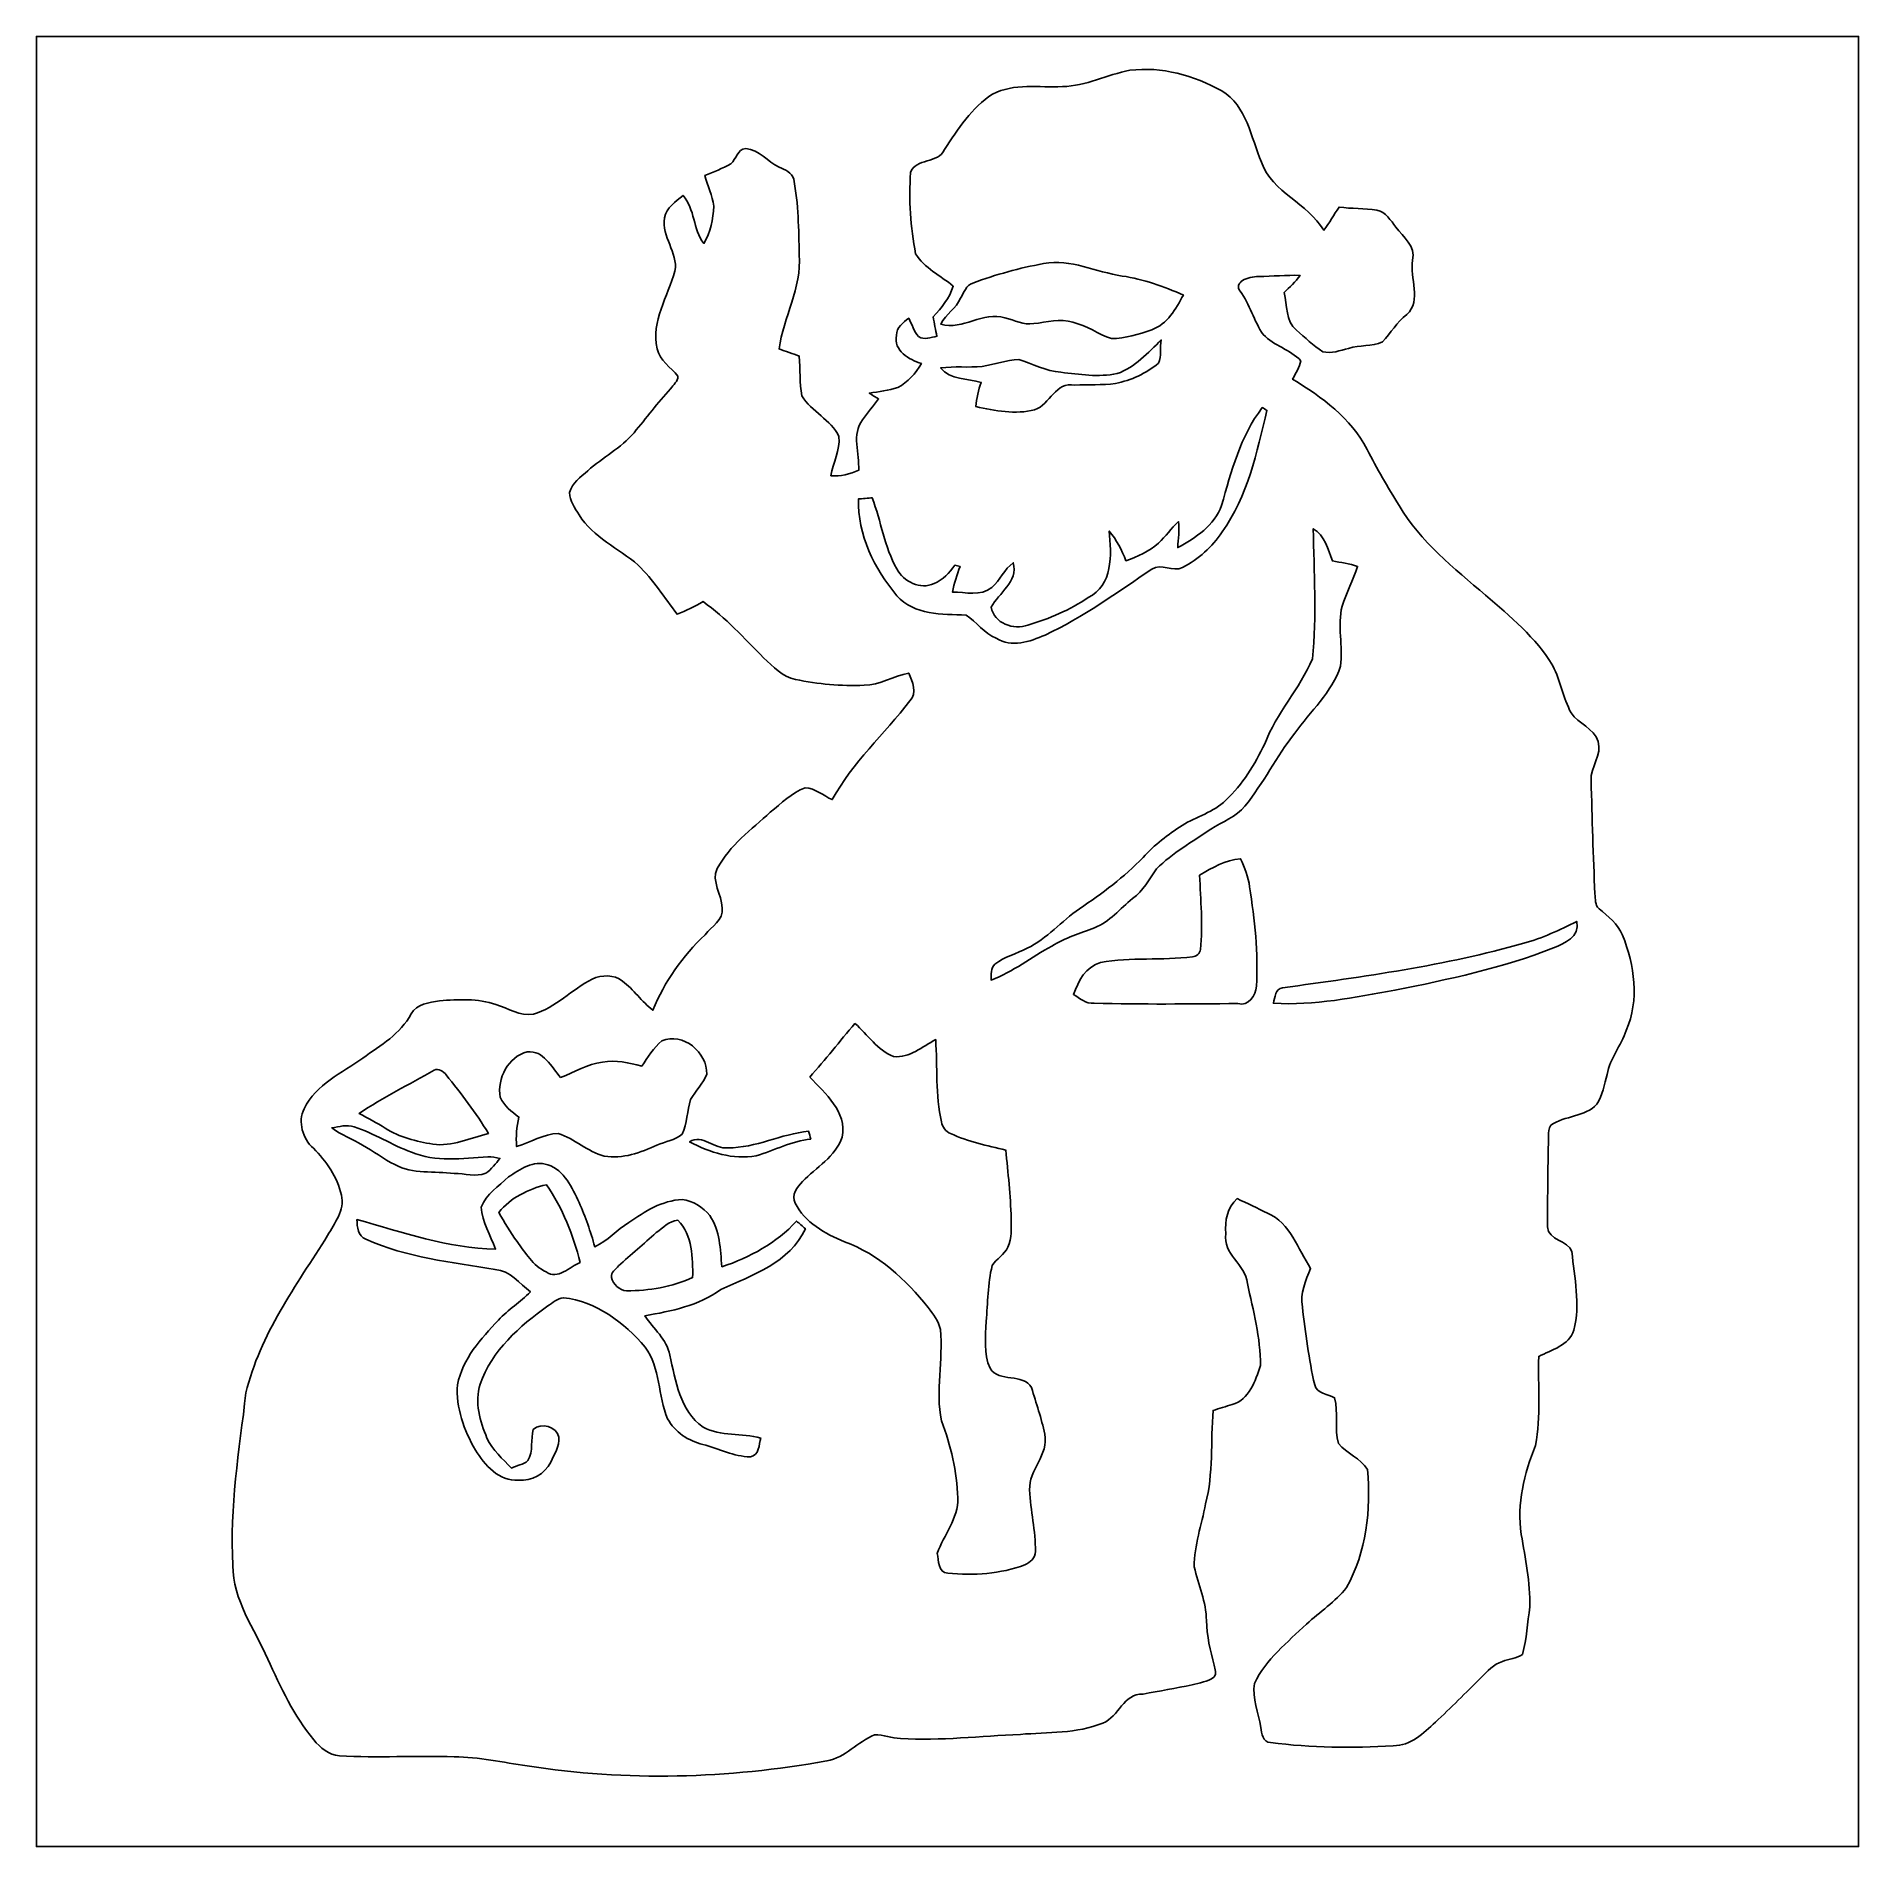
# Model space of a CAD drawing. Header units: centimetres. Extents: x -16.8 to 16.8, y -16.7 to 16.7.
import ezdxf

# ---------------------------------------------------------------- set-up
doc = ezdxf.new("R2010")
doc.units = ezdxf.units.CM
doc.header["$MEASUREMENT"] = 0
doc.layers.add('Layer 1', color=7, linetype='Continuous')

msp = doc.modelspace()

# ---------------------------------------------------------------- linework, layer by layer
at = {"layer": 'Layer 1', "color": 7}
for points, knots in [([(-16.77458, 16.66875), (-16.77458, 16.66875), (16.77458, 16.66875), (16.77458, 16.66875), (16.77458, 16.66875), (16.77458, 16.66875), (16.77458, -16.66875), (16.77458, -16.66875), (16.77458, -16.66875), (16.77458, -16.66875), (-16.77458, -16.66875), (-16.77458, -16.66875), (-16.77458, -16.66875), (-16.77458, -16.66875), (-16.77458, 16.66875), (-16.77458, 16.66875), (-16.77458, 16.66875), (-16.77458, 16.66875), (-16.77458, 16.66875), (-16.77458, 16.66875)], [0, 0, 0, 0, 0.16666667, 0.16666667, 0.16666667, 0.16666667, 0.33333333, 0.33333333, 0.33333333, 0.33333333, 0.5, 0.5, 0.5, 0.5, 0.66666667, 0.66666667, 0.66666667, 0.66666667, 1, 1, 1, 1]), ([(3.35703, 16.04504), (2.93793, 15.96566), (2.54882, 15.75153), (2.1149, 15.74518), (2.1149, 15.74518), (1.68839, 15.72331), (1.22484, 15.8115), (0.83079, 15.60689), (0.83079, 15.60689), (0.44027, 15.36453), (0.19897, 14.95742), (-0.0568, 14.58912), (-0.0568, 14.58912), (-0.16475, 14.31396), (-0.58843, 14.43884), (-0.68086, 14.1605), (-0.68086, 14.1605), (-0.71296, 13.66202), (-0.68474, 13.15579), (-0.58632, 12.66507), (-0.58632, 12.66507), (-0.42827, 12.39626), (-0.12524, 12.26573), (0.10478, 12.06923), (0.10478, 12.06923), (0.03775, 11.84875), (-0.10971, 11.66989), (-0.26317, 11.50338), (-0.26317, 11.50338), (-0.24342, 11.38379), (-0.21943, 11.2649), (-0.19403, 11.14672), (-0.19403, 11.14672), (-0.30374, 11.12908), (-0.43215, 11.06876), (-0.53305, 11.14249), (-0.53305, 11.14249), (-0.62159, 11.23597), (-0.6537, 11.36721), (-0.71261, 11.47904), (-0.71261, 11.47904), (-0.81598, 11.40142), (-0.94227, 11.31041), (-0.94015, 11.16612), (-0.94015, 11.16612), (-0.99589, 10.87649), (-0.70979, 10.71809), (-0.48084, 10.64472), (-0.48084, 10.64472), (-0.58738, 10.46515), (-0.72708, 10.29758), (-0.91652, 10.20269), (-0.91652, 10.20269), (-1.0862, 10.14659), (-1.26436, 10.12649), (-1.43969, 10.09897), (-1.43969, 10.09897), (-1.38289, 10.06263), (-1.32574, 10.02736), (-1.26824, 9.99172), (-1.26824, 9.99172), (-1.36807, 9.86508), (-1.4732, 9.74196), (-1.56281, 9.6072), (-1.56281, 9.6072), (-1.76918, 9.33979), (-1.62066, 8.98631), (-1.63407, 8.67939), (-1.63407, 8.67939), (-1.79493, 8.60531), (-1.97026, 8.56509), (-2.14771, 8.57638), (-2.14771, 8.57638), (-2.10644, 8.81733), (-1.97344, 9.04981), (-1.99778, 9.29781), (-1.99778, 9.29781), (-2.14595, 9.61531), (-2.50543, 9.75395), (-2.68076, 10.04852), (-2.68076, 10.04852), (-2.72803, 10.28876), (-2.70686, 10.53747), (-2.72874, 10.78054), (-2.72874, 10.78054), (-2.85221, 10.82781), (-2.97815, 10.86908), (-3.10162, 10.91494), (-3.10162, 10.91494), (-3.01872, 11.50267), (-2.68005, 12.03854), (-2.73085, 12.64673), (-2.73085, 12.64673), (-2.73932, 13.11204), (-2.74285, 13.58265), (-2.83139, 14.04126), (-2.83139, 14.04126), (-2.86032, 14.16756), (-2.99544, 14.21095), (-3.09809, 14.2621), (-3.09809, 14.2621), (-3.31682, 14.35276), (-3.46357, 14.5923), (-3.71546, 14.60324), (-3.71546, 14.60324), (-3.86821, 14.59442), (-3.89149, 14.40321), (-3.98745, 14.32242), (-3.98745, 14.32242), (-4.13949, 14.23352), (-4.30848, 14.17849), (-4.46934, 14.10864), (-4.46934, 14.10864), (-4.42313, 13.91744), (-4.3247, 13.73787), (-4.30495, 13.54032), (-4.30495, 13.54032), (-4.31412, 13.30396), (-4.36139, 13.06089), (-4.48628, 12.85699), (-4.48628, 12.85699), (-4.68877, 13.11698), (-4.6482, 13.48952), (-4.86869, 13.73928), (-4.86869, 13.73928), (-5.00698, 13.6271), (-5.17313, 13.51421), (-5.21229, 13.32759), (-5.21229, 13.32759), (-5.27403, 12.97834), (-4.95618, 12.69541), (-5.01791, 12.34793), (-5.01791, 12.34793), (-5.14879, 11.87838), (-5.46347, 11.42365), (-5.34494, 10.91812), (-5.34494, 10.91812), (-5.29802, 10.69763), (-5.09552, 10.57557), (-4.96217, 10.41153), (-4.96217, 10.41153), (-4.96358, 10.31593), (-5.04613, 10.24996), (-5.0994, 10.18046), (-5.0994, 10.18046), (-5.33541, 9.92011), (-5.54814, 9.64001), (-5.77215, 9.36978), (-5.77215, 9.36978), (-6.01274, 9.08756), (-6.34718, 8.91187), (-6.62481, 8.67128), (-6.62481, 8.67128), (-6.75287, 8.55592), (-6.9148, 8.44479), (-6.9596, 8.2677), (-6.9596, 8.2677), (-6.96454, 8.11318), (-6.85341, 7.98512), (-6.78462, 7.85601), (-6.78462, 7.85601), (-6.52251, 7.44185), (-6.05614, 7.24464), (-5.69701, 6.93279), (-5.69701, 6.93279), (-5.42325, 6.6608), (-5.20876, 6.33589), (-4.97805, 6.02827), (-4.97805, 6.02827), (-4.81224, 6.09), (-4.6549, 6.1722), (-4.50109, 6.25898), (-4.50109, 6.25898), (-4.08411, 5.96512), (-3.7398, 5.58624), (-3.38596, 5.22217), (-3.38596, 5.22217), (-3.21169, 5.06448), (-3.03918, 4.87609), (-2.79964, 4.826), (-2.79964, 4.826), (-2.38478, 4.74239), (-1.95862, 4.69935), (-1.53529, 4.72052), (-1.53529, 4.72052), (-1.24495, 4.72299), (-0.99378, 4.88668), (-0.71473, 4.94277), (-0.71473, 4.94277), (-0.65299, 4.78508), (-0.54222, 4.57518), (-0.69427, 4.43089), (-0.69427, 4.43089), (-1.16099, 3.81882), (-1.75225, 3.29883), (-2.12055, 2.61373), (-2.12055, 2.61373), (-2.28741, 2.68288), (-2.43558, 2.82504), (-2.62255, 2.82857), (-2.62255, 2.82857), (-2.87126, 2.74249), (-3.0607, 2.54176), (-3.26319, 2.3809), (-3.26319, 2.3809), (-3.61456, 2.06375), (-4.00897, 1.77024), (-4.23933, 1.3462), (-4.23933, 1.3462), (-4.35786, 1.10384), (-4.14655, 0.86325), (-4.15078, 0.61877), (-4.15078, 0.61877), (-4.11762, 0.39123), (-4.34693, 0.27869), (-4.4644, 0.12524), (-4.4644, 0.12524), (-4.87186, -0.27164), (-5.21476, -0.73519), (-5.42502, -1.26753), (-5.42502, -1.26753), (-5.62963, -1.10702), (-5.77709, -0.88547), (-5.98452, -0.72849), (-5.98452, -0.72849), (-6.14151, -0.60572), (-6.36517, -0.61136), (-6.5405, -0.6918), (-6.5405, -0.6918), (-6.9155, -0.88265), (-7.21219, -1.21814), (-7.62494, -1.33668), (-7.62494, -1.33668), (-7.874, -1.38324), (-8.08637, -1.22449), (-8.31497, -1.16099), (-8.31497, -1.16099), (-8.64799, -1.0474), (-9.00712, -1.06504), (-9.35249, -1.0922), (-9.35249, -1.0922), (-9.53876, -1.12042), (-9.77512, -1.15076), (-9.87637, -1.33421), (-9.87637, -1.33421), (-10.06757, -1.69933), (-10.43905, -1.91382), (-10.76219, -2.1463), (-10.76219, -2.1463), (-11.15236, -2.419), (-11.6272, -2.62855), (-11.84522, -3.08081), (-11.84522, -3.08081), (-11.96552, -3.32775), (-11.87415, -3.62973), (-11.67553, -3.80824), (-11.67553, -3.80824), (-11.43706, -4.04566), (-11.2328, -4.3374), (-11.15766, -4.66972), (-11.15766, -4.66972), (-11.09733, -4.95053), (-11.28289, -5.1883), (-11.41307, -5.41479), (-11.41307, -5.41479), (-11.9888, -6.33518), (-12.66084, -7.23935), (-12.91766, -8.31321), (-12.91766, -8.31321), (-13.03796, -9.36696), (-13.22423, -10.42529), (-13.15685, -11.48962), (-13.15685, -11.48962), (-13.15967, -12.12815), (-12.76279, -12.65696), (-12.51303, -13.21435), (-12.51303, -13.21435), (-12.28513, -13.73787), (-12.02972, -14.25751), (-11.67024, -14.70484), (-11.67024, -14.70484), (-11.54712, -14.84524), (-11.3919, -14.98529), (-11.19576, -14.99835), (-11.19576, -14.99835), (-10.49232, -15.03715), (-9.78711, -14.99164), (-9.08332, -15.01457), (-9.08332, -15.01457), (-8.6293, -15.01599), (-8.18621, -15.12147), (-7.73853, -15.18285), (-7.73853, -15.18285), (-5.91291, -15.4746), (-4.03895, -15.41533), (-2.22144, -15.09183), (-2.22144, -15.09183), (-1.88172, -15.03398), (-1.65171, -14.73906), (-1.34514, -14.60959), (-1.34514, -14.60959), (-1.18181, -14.60112), (-1.02694, -14.67979), (-0.86254, -14.67732), (-0.86254, -14.67732), (-0.12665, -14.72424), (0.60784, -14.63146), (1.34232, -14.60182), (1.34232, -14.60182), (1.84891, -14.56337), (2.38125, -14.58877), (2.86103, -14.39545), (2.86103, -14.39545), (3.15842, -14.27586), (3.23921, -13.84582), (3.59974, -13.85958), (3.59974, -13.85958), (3.90137, -13.80208), (4.20546, -13.75622), (4.50497, -13.68742), (4.50497, -13.68742), (4.63973, -13.6525), (4.79213, -13.63662), (4.90537, -13.54631), (4.90537, -13.54631), (4.96147, -13.48528), (4.92372, -13.39991), (4.91067, -13.33041), (4.91067, -13.33041), (4.83658, -13.06124), (4.7752, -12.78714), (4.76744, -12.50738), (4.76744, -12.50738), (4.76673, -12.16342), (4.61504, -11.84663), (4.54272, -11.51678), (4.54272, -11.51678), (4.54237, -11.12167), (4.67572, -10.74314), (4.75297, -10.35932), (4.75297, -10.35932), (4.8962, -9.79629), (4.8447, -9.21068), (4.89021, -8.63671), (4.89021, -8.63671), (5.00627, -8.59825), (5.12516, -8.56615), (5.24087, -8.52558), (5.24087, -8.52558), (5.5566, -8.44762), (5.6702, -8.0839), (5.76157, -7.81191), (5.76157, -7.81191), (5.7658, -7.29791), (5.62963, -6.79521), (5.52132, -6.29603), (5.52132, -6.29603), (5.49063, -5.94148), (5.05566, -5.7591), (5.12692, -5.38021), (5.12692, -5.38021), (5.10046, -5.14279), (5.15408, -4.89761), (5.33329, -4.73428), (5.33329, -4.73428), (5.52062, -4.82177), (5.70724, -4.91031), (5.89068, -5.00556), (5.89068, -5.00556), (6.31155, -5.18407), (6.45477, -5.66561), (6.68655, -6.02051), (6.68655, -6.02051), (6.59306, -6.24417), (6.48794, -6.48159), (6.53344, -6.731), (6.53344, -6.731), (6.59342, -7.21078), (6.65304, -7.69303), (6.76099, -8.16469), (6.76099, -8.16469), (6.79909, -8.33155), (7.00793, -8.3312), (7.12787, -8.40281), (7.12787, -8.40281), (7.19737, -8.67869), (7.12152, -8.96832), (7.19843, -9.24384), (7.19843, -9.24384), (7.3466, -9.43187), (7.60765, -9.51442), (7.73289, -9.72573), (7.73289, -9.72573), (7.79745, -10.46304), (7.71596, -11.24409), (7.34589, -11.89778), (7.34589, -11.89778), (7.14446, -12.16589), (6.8513, -12.34369), (6.61176, -12.57406), (6.61176, -12.57406), (6.25934, -12.90461), (5.86317, -13.21717), (5.65432, -13.66449), (5.65432, -13.66449), (5.60423, -13.93754), (5.72629, -14.20707), (5.76792, -14.47412), (5.76792, -14.47412), (5.78661, -14.5856), (5.80425, -14.74399), (5.94783, -14.75458), (5.94783, -14.75458), (6.69607, -14.84736), (7.45561, -14.85865), (8.20773, -14.81102), (8.20773, -14.81102), (8.52946, -14.81984), (8.75982, -14.57396), (8.98313, -14.38063), (8.98313, -14.38063), (9.26641, -14.11146), (9.54652, -13.83841), (9.81957, -13.55901), (9.81957, -13.55901), (9.93881, -13.4433), (10.05593, -13.31313), (10.21786, -13.25845), (10.21786, -13.25845), (10.33851, -13.20906), (10.47856, -13.20518), (10.58616, -13.12862), (10.58616, -13.12862), (10.66765, -12.84464), (10.67576, -12.54372), (10.72339, -12.25338), (10.72339, -12.25338), (10.73221, -11.80359), (10.63554, -11.3605), (10.56534, -10.91847), (10.56534, -10.91847), (10.4775, -10.35967), (10.62108, -9.79805), (10.82675, -9.28088), (10.82675, -9.28088), (10.93047, -8.74183), (10.86944, -8.18727), (10.88496, -7.64222), (10.88496, -7.64222), (11.12344, -7.52369), (11.43988, -7.43867), (11.53336, -7.15821), (11.53336, -7.15821), (11.65507, -6.68443), (11.54289, -6.18807), (11.49667, -5.71182), (11.49667, -5.71182), (11.42436, -5.49204), (11.05817, -5.51427), (11.04935, -5.25392), (11.04935, -5.25392), (11.04336, -4.76673), (11.05852, -4.27849), (11.05888, -3.7913), (11.05888, -3.7913), (11.08322, -3.65936), (11.03312, -3.50379), (11.10686, -3.38349), (11.10686, -3.38349), (11.36544, -3.20287), (11.73551, -3.23462), (11.95811, -2.99791), (11.95811, -2.99791), (12.06218, -2.83104), (12.09146, -2.63208), (12.1472, -2.44651), (12.1472, -2.44651), (12.19447, -2.14877), (12.40367, -1.9177), (12.49645, -1.63654), (12.49645, -1.63654), (12.74198, -1.0795), (12.64955, -0.43356), (12.42836, 0.11536), (12.42836, 0.11536), (12.34122, 0.32173), (12.16589, 0.46673), (11.99586, 0.6036), (11.99586, 0.6036), (11.91648, 0.66851), (11.93377, 0.78705), (11.92142, 0.87736), (11.92142, 0.87736), (11.88614, 1.57374), (11.87097, 2.27048), (11.84945, 2.96721), (11.84945, 2.96721), (11.83252, 3.21769), (12.059, 3.43394), (11.97857, 3.68618), (11.97857, 3.68618), (11.90413, 3.93312), (11.61415, 4.00579), (11.48186, 4.21111), (11.48186, 4.21111), (11.33404, 4.48557), (11.29065, 4.80166), (11.14531, 5.07647), (11.14531, 5.07647), (10.83663, 5.59894), (10.35579, 5.98311), (9.90882, 6.3814), (9.90882, 6.3814), (9.3218, 6.87035), (8.70691, 7.36424), (8.31321, 8.03204), (8.31321, 8.03204), (8.10683, 8.36965), (7.90575, 8.71079), (7.72619, 9.06357), (7.72619, 9.06357), (7.43162, 9.64036), (6.89398, 10.02806), (6.35353, 10.35473), (6.35353, 10.35473), (6.40821, 10.46621), (6.48441, 10.57169), (6.50487, 10.69693), (6.50487, 10.69693), (6.30908, 10.90401), (6.00992, 10.97139), (5.81484, 11.17706), (5.81484, 11.17706), (5.63633, 11.42471), (5.57248, 11.73656), (5.38656, 11.97998), (5.38656, 11.97998), (5.32447, 12.04031), (5.36469, 12.13203), (5.42925, 12.17154), (5.42925, 12.17154), (5.52097, 12.22269), (5.62645, 12.24421), (5.73087, 12.24774), (5.73087, 12.24774), (5.98452, 12.2495), (6.23711, 12.27631), (6.49111, 12.26749), (6.49111, 12.26749), (6.40786, 12.14931), (6.29849, 12.05265), (6.19795, 11.95035), (6.19795, 11.95035), (6.2611, 11.71998), (6.22018, 11.424), (6.42479, 11.2589), (6.42479, 11.2589), (6.58213, 11.12167), (6.73347, 10.97492), (6.91021, 10.86238), (6.91021, 10.86238), (7.06543, 10.82075), (7.23159, 10.88425), (7.3847, 10.92165), (7.3847, 10.92165), (7.58649, 10.99361), (7.81403, 10.95093), (8.00947, 11.04124), (8.00947, 11.04124), (8.16187, 11.20775), (8.27405, 11.40883), (8.45644, 11.54783), (8.45644, 11.54783), (8.74007, 11.805), (8.50089, 12.21881), (8.56474, 12.54548), (8.56474, 12.54548), (8.62506, 12.8083), (8.3887, 12.97199), (8.25782, 13.15685), (8.25782, 13.15685), (8.15799, 13.27467), (8.07438, 13.44013), (7.90681, 13.46941), (7.90681, 13.46941), (7.67609, 13.50222), (7.44149, 13.49657), (7.21042, 13.52444), (7.21042, 13.52444), (7.11588, 13.38333), (7.03051, 13.23657), (6.92961, 13.10005), (6.92961, 13.10005), (6.62799, 13.59535), (5.99017, 13.79255), (5.7785, 14.35065), (5.7785, 14.35065), (5.58976, 14.80714), (5.51039, 15.39169), (5.04931, 15.66757), (5.04931, 15.66757), (4.53778, 15.94556), (3.943, 16.1223), (3.35703, 16.04504)], [0, 0, 0, 0, 0.00657895, 0.00657895, 0.00657895, 0.00657895, 0.01315789, 0.01315789, 0.01315789, 0.01315789, 0.01973684, 0.01973684, 0.01973684, 0.01973684, 0.02631579, 0.02631579, 0.02631579, 0.02631579, 0.03289474, 0.03289474, 0.03289474, 0.03289474, 0.03947368, 0.03947368, 0.03947368, 0.03947368, 0.04605263, 0.04605263, 0.04605263, 0.04605263, 0.05263158, 0.05263158, 0.05263158, 0.05263158, 0.05921053, 0.05921053, 0.05921053, 0.05921053, 0.06578947, 0.06578947, 0.06578947, 0.06578947, 0.07236842, 0.07236842, 0.07236842, 0.07236842, 0.07894737, 0.07894737, 0.07894737, 0.07894737, 0.08552632, 0.08552632, 0.08552632, 0.08552632, 0.09210526, 0.09210526, 0.09210526, 0.09210526, 0.09868421, 0.09868421, 0.09868421, 0.09868421, 0.10526316, 0.10526316, 0.10526316, 0.10526316, 0.11184211, 0.11184211, 0.11184211, 0.11184211, 0.11842105, 0.11842105, 0.11842105, 0.11842105, 0.125, 0.125, 0.125, 0.125, 0.13157895, 0.13157895, 0.13157895, 0.13157895, 0.13815789, 0.13815789, 0.13815789, 0.13815789, 0.14473684, 0.14473684, 0.14473684, 0.14473684, 0.15131579, 0.15131579, 0.15131579, 0.15131579, 0.15789474, 0.15789474, 0.15789474, 0.15789474, 0.16447368, 0.16447368, 0.16447368, 0.16447368, 0.17105263, 0.17105263, 0.17105263, 0.17105263, 0.17763158, 0.17763158, 0.17763158, 0.17763158, 0.18421053, 0.18421053, 0.18421053, 0.18421053, 0.19078947, 0.19078947, 0.19078947, 0.19078947, 0.19736842, 0.19736842, 0.19736842, 0.19736842, 0.20394737, 0.20394737, 0.20394737, 0.20394737, 0.21052632, 0.21052632, 0.21052632, 0.21052632, 0.21710526, 0.21710526, 0.21710526, 0.21710526, 0.22368421, 0.22368421, 0.22368421, 0.22368421, 0.23026316, 0.23026316, 0.23026316, 0.23026316, 0.23684211, 0.23684211, 0.23684211, 0.23684211, 0.24342105, 0.24342105, 0.24342105, 0.24342105, 0.25, 0.25, 0.25, 0.25, 0.25657895, 0.25657895, 0.25657895, 0.25657895, 0.26315789, 0.26315789, 0.26315789, 0.26315789, 0.26973684, 0.26973684, 0.26973684, 0.26973684, 0.27631579, 0.27631579, 0.27631579, 0.27631579, 0.28289474, 0.28289474, 0.28289474, 0.28289474, 0.28947368, 0.28947368, 0.28947368, 0.28947368, 0.29605263, 0.29605263, 0.29605263, 0.29605263, 0.30263158, 0.30263158, 0.30263158, 0.30263158, 0.30921053, 0.30921053, 0.30921053, 0.30921053, 0.31578947, 0.31578947, 0.31578947, 0.31578947, 0.32236842, 0.32236842, 0.32236842, 0.32236842, 0.32894737, 0.32894737, 0.32894737, 0.32894737, 0.33552632, 0.33552632, 0.33552632, 0.33552632, 0.34210526, 0.34210526, 0.34210526, 0.34210526, 0.34868421, 0.34868421, 0.34868421, 0.34868421, 0.35526316, 0.35526316, 0.35526316, 0.35526316, 0.36184211, 0.36184211, 0.36184211, 0.36184211, 0.36842105, 0.36842105, 0.36842105, 0.36842105, 0.375, 0.375, 0.375, 0.375, 0.38157895, 0.38157895, 0.38157895, 0.38157895, 0.38815789, 0.38815789, 0.38815789, 0.38815789, 0.39473684, 0.39473684, 0.39473684, 0.39473684, 0.40131579, 0.40131579, 0.40131579, 0.40131579, 0.40789474, 0.40789474, 0.40789474, 0.40789474, 0.41447368, 0.41447368, 0.41447368, 0.41447368, 0.42105263, 0.42105263, 0.42105263, 0.42105263, 0.42763158, 0.42763158, 0.42763158, 0.42763158, 0.43421053, 0.43421053, 0.43421053, 0.43421053, 0.44078947, 0.44078947, 0.44078947, 0.44078947, 0.44736842, 0.44736842, 0.44736842, 0.44736842, 0.45394737, 0.45394737, 0.45394737, 0.45394737, 0.46052632, 0.46052632, 0.46052632, 0.46052632, 0.46710526, 0.46710526, 0.46710526, 0.46710526, 0.47368421, 0.47368421, 0.47368421, 0.47368421, 0.48026316, 0.48026316, 0.48026316, 0.48026316, 0.48684211, 0.48684211, 0.48684211, 0.48684211, 0.49342105, 0.49342105, 0.49342105, 0.49342105, 0.5, 0.5, 0.5, 0.5, 0.50657895, 0.50657895, 0.50657895, 0.50657895, 0.51315789, 0.51315789, 0.51315789, 0.51315789, 0.51973684, 0.51973684, 0.51973684, 0.51973684, 0.52631579, 0.52631579, 0.52631579, 0.52631579, 0.53289474, 0.53289474, 0.53289474, 0.53289474, 0.53947368, 0.53947368, 0.53947368, 0.53947368, 0.54605263, 0.54605263, 0.54605263, 0.54605263, 0.55263158, 0.55263158, 0.55263158, 0.55263158, 0.55921053, 0.55921053, 0.55921053, 0.55921053, 0.56578947, 0.56578947, 0.56578947, 0.56578947, 0.57236842, 0.57236842, 0.57236842, 0.57236842, 0.57894737, 0.57894737, 0.57894737, 0.57894737, 0.58552632, 0.58552632, 0.58552632, 0.58552632, 0.59210526, 0.59210526, 0.59210526, 0.59210526, 0.59868421, 0.59868421, 0.59868421, 0.59868421, 0.60526316, 0.60526316, 0.60526316, 0.60526316, 0.61184211, 0.61184211, 0.61184211, 0.61184211, 0.61842105, 0.61842105, 0.61842105, 0.61842105, 0.625, 0.625, 0.625, 0.625, 0.63157895, 0.63157895, 0.63157895, 0.63157895, 0.63815789, 0.63815789, 0.63815789, 0.63815789, 0.64473684, 0.64473684, 0.64473684, 0.64473684, 0.65131579, 0.65131579, 0.65131579, 0.65131579, 0.65789474, 0.65789474, 0.65789474, 0.65789474, 0.66447368, 0.66447368, 0.66447368, 0.66447368, 0.67105263, 0.67105263, 0.67105263, 0.67105263, 0.67763158, 0.67763158, 0.67763158, 0.67763158, 0.68421053, 0.68421053, 0.68421053, 0.68421053, 0.69078947, 0.69078947, 0.69078947, 0.69078947, 0.69736842, 0.69736842, 0.69736842, 0.69736842, 0.70394737, 0.70394737, 0.70394737, 0.70394737, 0.71052632, 0.71052632, 0.71052632, 0.71052632, 0.71710526, 0.71710526, 0.71710526, 0.71710526, 0.72368421, 0.72368421, 0.72368421, 0.72368421, 0.73026316, 0.73026316, 0.73026316, 0.73026316, 0.73684211, 0.73684211, 0.73684211, 0.73684211, 0.74342105, 0.74342105, 0.74342105, 0.74342105, 0.75, 0.75, 0.75, 0.75, 0.75657895, 0.75657895, 0.75657895, 0.75657895, 0.76315789, 0.76315789, 0.76315789, 0.76315789, 0.76973684, 0.76973684, 0.76973684, 0.76973684, 0.77631579, 0.77631579, 0.77631579, 0.77631579, 0.78289474, 0.78289474, 0.78289474, 0.78289474, 0.78947368, 0.78947368, 0.78947368, 0.78947368, 0.79605263, 0.79605263, 0.79605263, 0.79605263, 0.80263158, 0.80263158, 0.80263158, 0.80263158, 0.80921053, 0.80921053, 0.80921053, 0.80921053, 0.81578947, 0.81578947, 0.81578947, 0.81578947, 0.82236842, 0.82236842, 0.82236842, 0.82236842, 0.82894737, 0.82894737, 0.82894737, 0.82894737, 0.83552632, 0.83552632, 0.83552632, 0.83552632, 0.84210526, 0.84210526, 0.84210526, 0.84210526, 0.84868421, 0.84868421, 0.84868421, 0.84868421, 0.85526316, 0.85526316, 0.85526316, 0.85526316, 0.86184211, 0.86184211, 0.86184211, 0.86184211, 0.86842105, 0.86842105, 0.86842105, 0.86842105, 0.875, 0.875, 0.875, 0.875, 0.88157895, 0.88157895, 0.88157895, 0.88157895, 0.88815789, 0.88815789, 0.88815789, 0.88815789, 0.89473684, 0.89473684, 0.89473684, 0.89473684, 0.90131579, 0.90131579, 0.90131579, 0.90131579, 0.90789474, 0.90789474, 0.90789474, 0.90789474, 0.91447368, 0.91447368, 0.91447368, 0.91447368, 0.92105263, 0.92105263, 0.92105263, 0.92105263, 0.92763158, 0.92763158, 0.92763158, 0.92763158, 0.93421053, 0.93421053, 0.93421053, 0.93421053, 0.94078947, 0.94078947, 0.94078947, 0.94078947, 0.94736842, 0.94736842, 0.94736842, 0.94736842, 0.95394737, 0.95394737, 0.95394737, 0.95394737, 0.96052632, 0.96052632, 0.96052632, 0.96052632, 0.96710526, 0.96710526, 0.96710526, 0.96710526, 0.97368421, 0.97368421, 0.97368421, 0.97368421, 0.98026316, 0.98026316, 0.98026316, 0.98026316, 0.98684211, 0.98684211, 0.98684211, 0.98684211, 1, 1, 1, 1]), ([(1.76989, 12.4841), (2.27118, 12.58111), (2.73156, 12.32817), (3.21557, 12.25585), (3.21557, 12.25585), (3.60715, 12.20011), (3.98286, 12.06571), (4.34305, 11.90554), (4.34305, 11.90554), (4.20793, 11.65119), (4.04742, 11.36932), (3.76202, 11.26525), (3.76202, 11.26525), (3.52249, 11.182), (3.27448, 11.1058), (3.01872, 11.10403), (3.01872, 11.10403), (2.77213, 11.18023), (2.56399, 11.35027), (2.30822, 11.40354), (2.30822, 11.40354), (2.07186, 11.48256), (1.82739, 11.39966), (1.58856, 11.38096), (1.58856, 11.38096), (1.39982, 11.34181), (1.23402, 11.44905), (1.05657, 11.48574), (1.05657, 11.48574), (0.65229, 11.61662), (0.28222, 11.24409), (-0.12277, 11.3725), (-0.12277, 11.3725), (-0.02716, 11.55136), (0.1591, 11.65895), (0.24059, 11.84698), (0.24059, 11.84698), (0.30409, 11.94682), (0.33867, 12.0904), (0.46849, 12.12532), (0.46849, 12.12532), (0.88935, 12.28407), (1.3268, 12.40543), (1.76989, 12.4841)], [0, 0, 0, 0, 0.08333333, 0.08333333, 0.08333333, 0.08333333, 0.16666667, 0.16666667, 0.16666667, 0.16666667, 0.25, 0.25, 0.25, 0.25, 0.33333333, 0.33333333, 0.33333333, 0.33333333, 0.41666667, 0.41666667, 0.41666667, 0.41666667, 0.5, 0.5, 0.5, 0.5, 0.58333333, 0.58333333, 0.58333333, 0.58333333, 0.66666667, 0.66666667, 0.66666667, 0.66666667, 0.75, 0.75, 0.75, 0.75, 0.83333333, 0.83333333, 0.83333333, 0.83333333, 1, 1, 1, 1]), ([(3.12244, 10.45951), (3.45405, 10.57063), (3.69182, 10.84368), (3.937, 11.07969), (3.937, 11.07969), (3.90278, 10.94246), (3.95182, 10.78089), (3.88338, 10.65107), (3.88338, 10.65107), (3.65795, 10.45986), (3.38067, 10.33709), (3.0928, 10.27642), (3.0928, 10.27642), (2.84445, 10.24784), (2.59327, 10.25631), (2.34421, 10.24608), (2.34421, 10.24608), (1.9872, 10.32439), (1.89301, 9.89118), (1.60443, 9.79205), (1.60443, 9.79205), (1.24989, 9.70245), (0.87489, 9.77159), (0.52423, 9.85061), (0.52423, 9.85061), (0.53022, 10.00442), (0.56974, 10.1533), (0.62018, 10.29794), (0.62018, 10.29794), (0.36971, 10.37555), (0.05574, 10.34133), (-0.12629, 10.56287), (-0.12629, 10.56287), (0.12771, 10.59956), (0.38488, 10.56569), (0.63994, 10.59074), (0.63994, 10.59074), (0.86466, 10.62708), (1.08232, 10.70504), (1.31127, 10.71739), (1.31127, 10.71739), (1.56986, 10.63907), (1.81328, 10.50643), (2.08703, 10.48385), (2.08703, 10.48385), (2.42852, 10.44363), (2.78201, 10.38789), (3.12244, 10.45951)], [0, 0, 0, 0, 0.07692308, 0.07692308, 0.07692308, 0.07692308, 0.15384615, 0.15384615, 0.15384615, 0.15384615, 0.23076923, 0.23076923, 0.23076923, 0.23076923, 0.30769231, 0.30769231, 0.30769231, 0.30769231, 0.38461538, 0.38461538, 0.38461538, 0.38461538, 0.46153846, 0.46153846, 0.46153846, 0.46153846, 0.53846154, 0.53846154, 0.53846154, 0.53846154, 0.61538462, 0.61538462, 0.61538462, 0.61538462, 0.69230769, 0.69230769, 0.69230769, 0.69230769, 0.76923077, 0.76923077, 0.76923077, 0.76923077, 0.84615385, 0.84615385, 0.84615385, 0.84615385, 1, 1, 1, 1]), ([(5.79649, 9.83297), (5.81766, 9.82027), (5.85999, 9.79487), (5.88116, 9.78253), (5.88116, 9.78253), (5.69348, 9.00959), (5.53261, 8.1982), (5.05425, 7.54274), (5.05425, 7.54274), (4.87433, 7.26652), (4.62033, 7.04039), (4.32894, 6.88728), (4.32894, 6.88728), (4.14796, 6.79732), (3.93559, 6.97477), (3.76132, 6.85941), (3.76132, 6.85941), (3.12455, 6.42726), (2.49696, 5.97076), (1.79634, 5.64444), (1.79634, 5.64444), (1.51765, 5.52309), (1.17722, 5.40209), (0.89782, 5.58871), (0.89782, 5.58871), (0.67169, 5.67196), (0.53834, 5.88645), (0.3429, 6.01098), (0.3429, 6.01098), (-0.09878, 6.02933), (-0.60889, 6.00357), (-0.9331, 6.3687), (-0.9331, 6.3687), (-1.3462, 6.86329), (-1.65664, 7.49124), (-1.64077, 8.14987), (-1.64077, 8.14987), (-1.57727, 8.15481), (-1.45027, 8.16504), (-1.38677, 8.17033), (-1.38677, 8.17033), (-1.22273, 7.73889), (-1.15923, 7.26899), (-0.93592, 6.86047), (-0.93592, 6.86047), (-0.80857, 6.63046), (-0.49812, 6.47418), (-0.2473, 6.59095), (-0.2473, 6.59095), (-0.08396, 6.65551), (0.03528, 6.79238), (0.13617, 6.93103), (0.13617, 6.93103), (0.15981, 6.92503), (0.20743, 6.91303), (0.23142, 6.90704), (0.23142, 6.90704), (0.17886, 6.75181), (0.121, 6.598), (0.09172, 6.43643), (0.09172, 6.43643), (0.33091, 6.43431), (0.61278, 6.35353), (0.8188, 6.51863), (0.8188, 6.51863), (0.96555, 6.65656), (1.04599, 6.85482), (1.21003, 6.97689), (1.21003, 6.97689), (1.30563, 6.61882), (0.94333, 6.42549), (0.80574, 6.15491), (0.80574, 6.15491), (0.85584, 5.85929), (1.2192, 5.72805), (1.48202, 5.82895), (1.48202, 5.82895), (1.87325, 5.94113), (2.25354, 6.10482), (2.59009, 6.33589), (2.59009, 6.33589), (3.048, 6.55214), (3.01907, 7.12823), (2.97709, 7.55791), (2.97709, 7.55791), (3.11326, 7.39775), (3.20957, 7.20796), (3.28612, 7.01322), (3.28612, 7.01322), (3.50097, 7.0866), (3.71263, 7.18397), (3.88267, 7.33742), (3.88267, 7.33742), (4.02096, 7.4549), (4.11798, 7.61224), (4.25203, 7.73395), (4.25203, 7.73395), (4.27214, 7.57484), (4.24815, 7.41504), (4.23862, 7.25629), (4.23862, 7.25629), (4.57376, 7.42915), (4.91031, 7.66339), (5.0479, 8.03169), (5.0479, 8.03169), (5.22358, 8.65717), (5.39256, 9.30875), (5.79649, 9.83297)], [0, 0, 0, 0, 0.03571429, 0.03571429, 0.03571429, 0.03571429, 0.07142857, 0.07142857, 0.07142857, 0.07142857, 0.10714286, 0.10714286, 0.10714286, 0.10714286, 0.14285714, 0.14285714, 0.14285714, 0.14285714, 0.17857143, 0.17857143, 0.17857143, 0.17857143, 0.21428571, 0.21428571, 0.21428571, 0.21428571, 0.25, 0.25, 0.25, 0.25, 0.28571429, 0.28571429, 0.28571429, 0.28571429, 0.32142857, 0.32142857, 0.32142857, 0.32142857, 0.35714286, 0.35714286, 0.35714286, 0.35714286, 0.39285714, 0.39285714, 0.39285714, 0.39285714, 0.42857143, 0.42857143, 0.42857143, 0.42857143, 0.46428571, 0.46428571, 0.46428571, 0.46428571, 0.5, 0.5, 0.5, 0.5, 0.53571429, 0.53571429, 0.53571429, 0.53571429, 0.57142857, 0.57142857, 0.57142857, 0.57142857, 0.60714286, 0.60714286, 0.60714286, 0.60714286, 0.64285714, 0.64285714, 0.64285714, 0.64285714, 0.67857143, 0.67857143, 0.67857143, 0.67857143, 0.71428571, 0.71428571, 0.71428571, 0.71428571, 0.75, 0.75, 0.75, 0.75, 0.78571429, 0.78571429, 0.78571429, 0.78571429, 0.82142857, 0.82142857, 0.82142857, 0.82142857, 0.85714286, 0.85714286, 0.85714286, 0.85714286, 0.89285714, 0.89285714, 0.89285714, 0.89285714, 0.92857143, 0.92857143, 0.92857143, 0.92857143, 1, 1, 1, 1]), ([(6.73347, 7.60271), (6.95219, 7.48206), (7.00193, 7.22207), (7.08766, 7.00969), (7.08766, 7.00969), (7.24217, 6.98112), (7.39916, 6.95748), (7.54944, 6.90915), (7.54944, 6.90915), (7.47219, 6.65833), (7.34589, 6.42655), (7.26405, 6.1782), (7.26405, 6.1782), (7.17867, 5.81378), (7.28416, 5.43666), (7.23618, 5.06906), (7.23618, 5.06906), (7.07637, 4.58717), (6.68232, 4.23933), (6.3941, 3.83611), (6.3941, 3.83611), (6.05861, 3.4096), (5.81731, 2.91818), (5.47758, 2.49449), (5.47758, 2.49449), (5.31812, 2.28776), (5.05777, 2.21015), (4.84752, 2.06869), (4.84752, 2.06869), (4.50462, 1.8415), (4.1469, 1.62772), (3.84986, 1.34056), (3.84986, 1.34056), (3.71369, 1.14794), (3.60362, 0.93133), (3.40748, 0.79058), (3.40748, 0.79058), (3.17606, 0.60995), (2.98979, 0.35772), (2.70651, 0.25259), (2.70651, 0.25259), (2.44087, 0.15169), (2.1657, 0.0695), (1.92334, -0.08361), (1.92334, -0.08361), (1.54517, -0.28363), (1.20791, -0.56303), (0.80257, -0.70979), (0.80257, -0.70979), (0.81068, -0.61101), (0.79199, -0.48966), (0.87312, -0.41593), (0.87312, -0.41593), (1.05304, -0.28293), (1.27176, -0.22437), (1.46861, -0.12383), (1.46861, -0.12383), (1.8355, 0.05256), (2.09515, 0.37959), (2.43134, 0.60149), (2.43134, 0.60149), (2.84445, 0.88688), (3.25543, 1.18216), (3.6008, 1.54975), (3.6008, 1.54975), (3.81106, 1.77871), (4.05871, 1.96956), (4.32047, 2.13642), (4.32047, 2.13642), (4.58258, 2.30258), (4.89797, 2.37913), (5.1241, 2.60174), (5.1241, 2.60174), (5.43525, 2.89172), (5.66102, 3.26108), (5.84165, 3.64314), (5.84165, 3.64314), (6.05614, 4.20441), (6.48264, 4.6549), (6.72006, 5.20312), (6.72006, 5.20312), (6.80191, 5.99863), (6.74723, 6.80367), (6.73347, 7.60271)], [0, 0, 0, 0, 0.04545455, 0.04545455, 0.04545455, 0.04545455, 0.09090909, 0.09090909, 0.09090909, 0.09090909, 0.13636364, 0.13636364, 0.13636364, 0.13636364, 0.18181818, 0.18181818, 0.18181818, 0.18181818, 0.22727273, 0.22727273, 0.22727273, 0.22727273, 0.27272727, 0.27272727, 0.27272727, 0.27272727, 0.31818182, 0.31818182, 0.31818182, 0.31818182, 0.36363636, 0.36363636, 0.36363636, 0.36363636, 0.40909091, 0.40909091, 0.40909091, 0.40909091, 0.45454545, 0.45454545, 0.45454545, 0.45454545, 0.5, 0.5, 0.5, 0.5, 0.54545455, 0.54545455, 0.54545455, 0.54545455, 0.59090909, 0.59090909, 0.59090909, 0.59090909, 0.63636364, 0.63636364, 0.63636364, 0.63636364, 0.68181818, 0.68181818, 0.68181818, 0.68181818, 0.72727273, 0.72727273, 0.72727273, 0.72727273, 0.77272727, 0.77272727, 0.77272727, 0.77272727, 0.81818182, 0.81818182, 0.81818182, 0.81818182, 0.86363636, 0.86363636, 0.86363636, 0.86363636, 0.90909091, 0.90909091, 0.90909091, 0.90909091, 1, 1, 1, 1]), ([(4.64009, 1.2192), (4.87221, 1.3649), (5.11845, 1.49472), (5.39574, 1.52541), (5.39574, 1.52541), (5.467, 1.3589), (5.54461, 1.19063), (5.56119, 1.00683), (5.56119, 1.00683), (5.65961, 0.40252), (5.72488, -0.21131), (5.68819, -0.82409), (5.68819, -0.82409), (5.67231, -0.99201), (5.54778, -1.20121), (5.34635, -1.14406), (5.34635, -1.14406), (4.4644, -1.14653), (3.58105, -1.16311), (2.69946, -1.13559), (2.69946, -1.13559), (2.54706, -1.15182), (2.43452, -1.04916), (2.31775, -0.97402), (2.31775, -0.97402), (2.41229, -0.7299), (2.54388, -0.46108), (2.81869, -0.3877), (2.81869, -0.3877), (3.37538, -0.28504), (3.94935, -0.35489), (4.50991, -0.28187), (4.50991, -0.28187), (4.58399, -0.27658), (4.64961, -0.22119), (4.65772, -0.14534), (4.65772, -0.14534), (4.70041, 0.30903), (4.66337, 0.76482), (4.64009, 1.2192)], [0, 0, 0, 0, 0.09090909, 0.09090909, 0.09090909, 0.09090909, 0.18181818, 0.18181818, 0.18181818, 0.18181818, 0.27272727, 0.27272727, 0.27272727, 0.27272727, 0.36363636, 0.36363636, 0.36363636, 0.36363636, 0.45454545, 0.45454545, 0.45454545, 0.45454545, 0.54545455, 0.54545455, 0.54545455, 0.54545455, 0.63636364, 0.63636364, 0.63636364, 0.63636364, 0.72727273, 0.72727273, 0.72727273, 0.72727273, 0.81818182, 0.81818182, 0.81818182, 0.81818182, 1, 1, 1, 1]), ([(10.61156, -0.03069), (10.95551, 0.05609), (11.27019, 0.21661), (11.58734, 0.36936), (11.58734, 0.36936), (11.64131, 0.08255), (11.3665, -0.02716), (11.15801, -0.11889), (11.15801, -0.11889), (10.21786, -0.4886), (9.22443, -0.69709), (8.23736, -0.89747), (8.23736, -0.89747), (7.49759, -1.02517), (6.75534, -1.1878), (5.99934, -1.1363), (5.99934, -1.1363), (6.03074, -1.03364), (6.03179, -0.86431), (6.17079, -0.85196), (6.17079, -0.85196), (7.66198, -0.64982), (9.16129, -0.4445), (10.61156, -0.03069)], [0, 0, 0, 0, 0.14285714, 0.14285714, 0.14285714, 0.14285714, 0.28571429, 0.28571429, 0.28571429, 0.28571429, 0.42857143, 0.42857143, 0.42857143, 0.42857143, 0.57142857, 0.57142857, 0.57142857, 0.57142857, 0.71428571, 0.71428571, 0.71428571, 0.71428571, 1, 1, 1, 1]), ([(-5.25921, -1.83021), (-4.86657, -1.66264), (-4.42383, -2.04399), (-4.43089, -2.44546), (-4.43089, -2.44546), (-4.50356, -2.61761), (-4.63868, -2.75131), (-4.72934, -2.91218), (-4.72934, -2.91218), (-4.79989, -3.11714), (-4.78508, -3.3528), (-4.88738, -3.54753), (-4.88738, -3.54753), (-5.01403, -3.66395), (-5.19712, -3.67982), (-5.34882, -3.75073), (-5.34882, -3.75073), (-5.65291, -3.88655), (-5.97958, -4.01002), (-6.32001, -3.95323), (-6.32001, -3.95323), (-6.62728, -3.86962), (-6.86541, -3.63255), (-7.16598, -3.53801), (-7.16598, -3.53801), (-7.44079, -3.53448), (-7.67574, -3.71052), (-7.93538, -3.77684), (-7.93538, -3.77684), (-7.94667, -3.5941), (-7.93291, -3.41207), (-7.89164, -3.23427), (-7.89164, -3.23427), (-8.03134, -3.13831), (-8.15975, -3.02295), (-8.23842, -2.86949), (-8.23842, -2.86949), (-8.29169, -2.51919), (-8.09378, -2.12619), (-7.73712, -2.03235), (-7.73712, -2.03235), (-7.43338, -2.00025), (-7.2958, -2.3114), (-7.12505, -2.5019), (-7.12505, -2.5019), (-6.86647, -2.41265), (-6.63152, -2.25037), (-6.35318, -2.22356), (-6.35318, -2.22356), (-6.10799, -2.1777), (-5.86493, -2.23026), (-5.62998, -2.29517), (-5.62998, -2.29517), (-5.51639, -2.13395), (-5.41549, -1.95545), (-5.25921, -1.83021)], [0, 0, 0, 0, 0.06666667, 0.06666667, 0.06666667, 0.06666667, 0.13333333, 0.13333333, 0.13333333, 0.13333333, 0.2, 0.2, 0.2, 0.2, 0.26666667, 0.26666667, 0.26666667, 0.26666667, 0.33333333, 0.33333333, 0.33333333, 0.33333333, 0.4, 0.4, 0.4, 0.4, 0.46666667, 0.46666667, 0.46666667, 0.46666667, 0.53333333, 0.53333333, 0.53333333, 0.53333333, 0.6, 0.6, 0.6, 0.6, 0.66666667, 0.66666667, 0.66666667, 0.66666667, 0.73333333, 0.73333333, 0.73333333, 0.73333333, 0.8, 0.8, 0.8, 0.8, 0.86666667, 0.86666667, 0.86666667, 0.86666667, 1, 1, 1, 1]), ([(-2.53753, -2.49802), (-2.24437, -2.18158), (-1.9872, -1.8348), (-1.70321, -1.51059), (-1.70321, -1.51059), (-1.46897, -1.71415), (-1.29011, -2.00378), (-0.99272, -2.11914), (-0.99272, -2.11914), (-0.69744, -2.1523), (-0.46284, -1.93428), (-0.21766, -1.80728), (-0.21766, -1.80728), (-0.18274, -2.31175), (-0.22366, -2.8261), (-0.11113, -3.32317), (-0.11113, -3.32317), (-0.09172, -3.41489), (-0.03704, -3.50344), (0.05644, -3.53589), (0.05644, -3.53589), (0.37853, -3.68618), (0.72849, -3.76167), (1.07315, -3.84069), (1.07315, -3.84069), (1.11407, -4.25944), (1.15993, -4.67854), (1.17334, -5.0994), (1.17334, -5.0994), (1.16875, -5.27473), (1.19027, -5.46523), (1.11372, -5.63033), (1.11372, -5.63033), (1.04669, -5.76651), (0.90346, -5.84235), (0.82303, -5.96865), (0.82303, -5.96865), (0.73554, -6.30379), (0.74612, -6.65515), (0.71085, -6.9977), (0.71085, -6.9977), (0.70485, -7.28027), (0.65476, -7.59389), (0.78564, -7.85848), (0.78564, -7.85848), (0.94544, -8.13223), (1.39241, -7.94032), (1.54869, -8.21655), (1.54869, -8.21655), (1.63019, -8.50089), (1.73249, -8.7824), (1.7907, -9.07344), (1.7907, -9.07344), (1.87007, -9.45515), (1.49154, -9.7282), (1.51236, -10.10179), (1.51236, -10.10179), (1.53, -10.48173), (1.62313, -10.85568), (1.61996, -11.23738), (1.61996, -11.23738), (1.62101, -11.35239), (1.52435, -11.436), (1.42628, -11.47798), (1.42628, -11.47798), (0.97719, -11.65049), (0.48048, -11.67836), (0.00529, -11.63108), (0.00529, -11.63108), (-0.18203, -11.62756), (-0.15734, -11.39931), (-0.18874, -11.26913), (-0.18874, -11.26913), (-0.0695, -10.92835), (0.20108, -10.62814), (0.1905, -10.2489), (0.1905, -10.2489), (0.17498, -9.76207), (0.06456, -9.28299), (-0.11148, -8.83073), (-0.11148, -8.83073), (-0.22507, -8.27476), (-0.07691, -7.70714), (-0.13123, -7.14763), (-0.13123, -7.14763), (-0.15663, -6.99029), (-0.26988, -6.86647), (-0.35525, -6.73947), (-0.35525, -6.73947), (-0.76835, -6.2297), (-1.27035, -5.75345), (-1.899, -5.53156), (-1.899, -5.53156), (-2.25601, -5.38127), (-2.62361, -5.17349), (-2.80741, -4.81612), (-2.80741, -4.81612), (-2.87902, -4.67289), (-2.76754, -4.51873), (-2.67018, -4.42101), (-2.67018, -4.42101), (-2.41723, -4.15854), (-2.0641, -3.96487), (-1.93675, -3.60151), (-1.93675, -3.60151), (-1.85244, -3.13514), (-2.24755, -2.79929), (-2.53753, -2.49802)], [0, 0, 0, 0, 0.03571429, 0.03571429, 0.03571429, 0.03571429, 0.07142857, 0.07142857, 0.07142857, 0.07142857, 0.10714286, 0.10714286, 0.10714286, 0.10714286, 0.14285714, 0.14285714, 0.14285714, 0.14285714, 0.17857143, 0.17857143, 0.17857143, 0.17857143, 0.21428571, 0.21428571, 0.21428571, 0.21428571, 0.25, 0.25, 0.25, 0.25, 0.28571429, 0.28571429, 0.28571429, 0.28571429, 0.32142857, 0.32142857, 0.32142857, 0.32142857, 0.35714286, 0.35714286, 0.35714286, 0.35714286, 0.39285714, 0.39285714, 0.39285714, 0.39285714, 0.42857143, 0.42857143, 0.42857143, 0.42857143, 0.46428571, 0.46428571, 0.46428571, 0.46428571, 0.5, 0.5, 0.5, 0.5, 0.53571429, 0.53571429, 0.53571429, 0.53571429, 0.57142857, 0.57142857, 0.57142857, 0.57142857, 0.60714286, 0.60714286, 0.60714286, 0.60714286, 0.64285714, 0.64285714, 0.64285714, 0.64285714, 0.67857143, 0.67857143, 0.67857143, 0.67857143, 0.71428571, 0.71428571, 0.71428571, 0.71428571, 0.75, 0.75, 0.75, 0.75, 0.78571429, 0.78571429, 0.78571429, 0.78571429, 0.82142857, 0.82142857, 0.82142857, 0.82142857, 0.85714286, 0.85714286, 0.85714286, 0.85714286, 0.89285714, 0.89285714, 0.89285714, 0.89285714, 0.92857143, 0.92857143, 0.92857143, 0.92857143, 1, 1, 1, 1]), ([(-9.45233, -2.36996), (-9.37119, -2.32445), (-9.28229, -2.39642), (-9.23114, -2.45639), (-9.23114, -2.45639), (-8.95315, -2.80176), (-8.67904, -3.15348), (-8.45397, -3.53589), (-8.45397, -3.53589), (-8.78769, -3.62162), (-9.12319, -3.78248), (-9.47596, -3.73274), (-9.47596, -3.73274), (-9.77971, -3.67912), (-10.09086, -3.60962), (-10.35156, -3.43676), (-10.35156, -3.43676), (-10.50784, -3.33869), (-10.67153, -3.25367), (-10.83486, -3.16865), (-10.83486, -3.16865), (-10.39354, -2.86985), (-9.91376, -2.6349), (-9.45233, -2.36996)], [0, 0, 0, 0, 0.14285714, 0.14285714, 0.14285714, 0.14285714, 0.28571429, 0.28571429, 0.28571429, 0.28571429, 0.42857143, 0.42857143, 0.42857143, 0.42857143, 0.57142857, 0.57142857, 0.57142857, 0.57142857, 0.71428571, 0.71428571, 0.71428571, 0.71428571, 1, 1, 1, 1]), ([(-11.33616, -3.43253), (-11.20105, -3.40995), (-11.05994, -3.36656), (-10.92518, -3.41242), (-10.92518, -3.41242), (-10.55688, -3.52707), (-10.23479, -3.75038), (-9.87178, -3.87809), (-9.87178, -3.87809), (-9.42587, -4.06788), (-8.93163, -3.9945), (-8.46279, -3.96416), (-8.46279, -3.96416), (-8.38729, -3.95923), (-8.31321, -3.98039), (-8.23983, -3.99521), (-8.23983, -3.99521), (-8.32309, -4.08834), (-8.3947, -4.1977), (-8.50018, -4.26791), (-8.50018, -4.26791), (-8.68715, -4.34446), (-8.89212, -4.26755), (-9.08544, -4.27179), (-9.08544, -4.27179), (-9.44668, -4.22275), (-9.84532, -4.29366), (-10.17693, -4.10774), (-10.17693, -4.10774), (-10.38543, -4.00579), (-10.56781, -3.85939), (-10.77242, -3.75003), (-10.77242, -3.75003), (-10.95693, -3.6382), (-11.16189, -3.56164), (-11.33616, -3.43253)], [0, 0, 0, 0, 0.1, 0.1, 0.1, 0.1, 0.2, 0.2, 0.2, 0.2, 0.3, 0.3, 0.3, 0.3, 0.4, 0.4, 0.4, 0.4, 0.5, 0.5, 0.5, 0.5, 0.6, 0.6, 0.6, 0.6, 0.7, 0.7, 0.7, 0.7, 0.8, 0.8, 0.8, 0.8, 1, 1, 1, 1]), ([(-4.04319, -3.80118), (-3.53272, -3.80118), (-3.06282, -3.54471), (-2.55729, -3.49568), (-2.55729, -3.49568), (-2.54388, -3.54401), (-2.53012, -3.59269), (-2.51636, -3.64208), (-2.51636, -3.64208), (-2.87196, -3.67101), (-3.18488, -3.84951), (-3.52213, -3.94582), (-3.52213, -3.94582), (-3.94688, -4.02555), (-4.37691, -3.88514), (-4.7498, -3.6897), (-4.7498, -3.6897), (-4.51379, -3.54189), (-4.29048, -3.82799), (-4.04319, -3.80118)], [0, 0, 0, 0, 0.16666667, 0.16666667, 0.16666667, 0.16666667, 0.33333333, 0.33333333, 0.33333333, 0.33333333, 0.5, 0.5, 0.5, 0.5, 0.66666667, 0.66666667, 0.66666667, 0.66666667, 1, 1, 1, 1]), ([(-8.08002, -4.33634), (-7.87365, -4.19453), (-7.62388, -4.02414), (-7.36, -4.11268), (-7.36, -4.11268), (-7.04779, -4.21605), (-6.91339, -4.53531), (-6.78392, -4.80624), (-6.78392, -4.80624), (-6.66679, -5.06977), (-6.57049, -5.34247), (-6.49429, -5.62046), (-6.49429, -5.62046), (-6.25687, -5.51533), (-6.08542, -5.31283), (-5.86916, -5.17454), (-5.86916, -5.17454), (-5.57389, -4.97276), (-5.25463, -4.76744), (-4.88562, -4.75192), (-4.88562, -4.75192), (-4.68842, -4.77626), (-4.50215, -4.89268), (-4.37727, -5.04649), (-4.37727, -5.04649), (-4.18183, -5.32165), (-4.18924, -5.67055), (-4.15255, -5.99123), (-4.15255, -5.99123), (-3.63996, -5.81484), (-3.14748, -5.5566), (-2.78059, -5.14914), (-2.78059, -5.14914), (-2.72556, -5.19606), (-2.67088, -5.24334), (-2.6162, -5.29096), (-2.6162, -5.29096), (-2.89878, -5.91432), (-3.59586, -6.14221), (-4.17371, -6.41174), (-4.17371, -6.41174), (-4.58329, -6.70595), (-5.08388, -6.80826), (-5.57036, -6.89257), (-5.57036, -6.89257), (-5.41549, -7.1307), (-5.16961, -7.32578), (-5.11281, -7.61612), (-5.11281, -7.61612), (-5.00556, -8.09096), (-4.93324, -8.64164), (-4.49862, -8.94327), (-4.49862, -8.94327), (-4.17654, -9.12283), (-3.78566, -9.04452), (-3.43923, -9.14612), (-3.43923, -9.14612), (-3.47133, -9.25548), (-3.46675, -9.47279), (-3.62867, -9.49113), (-3.62867, -9.49113), (-3.93453, -9.48902), (-4.2097, -9.33344), (-4.50215, -9.265), (-4.50215, -9.265), (-4.76885, -9.19727), (-5.02285, -9.03817), (-5.15373, -8.78946), (-5.15373, -8.78946), (-5.33118, -8.36401), (-5.28779, -7.85601), (-5.56507, -7.47148), (-5.56507, -7.47148), (-5.94995, -7.02169), (-6.4643, -6.62446), (-7.07037, -6.56167), (-7.07037, -6.56167), (-7.1815, -6.57437), (-7.27146, -6.65339), (-7.36106, -6.71266), (-7.36106, -6.71266), (-7.87718, -7.08484), (-8.39294, -7.53216), (-8.60284, -8.15411), (-8.60284, -8.15411), (-8.71255, -8.48501), (-8.60637, -8.83708), (-8.47901, -9.14682), (-8.47901, -9.14682), (-8.37565, -9.36378), (-8.19221, -9.52994), (-8.02711, -9.69963), (-8.02711, -9.69963), (-7.93327, -9.6453), (-7.80697, -9.6393), (-7.72513, -9.56134), (-7.72513, -9.56134), (-7.62247, -9.38636), (-7.67786, -9.17363), (-7.62706, -8.98666), (-7.62706, -8.98666), (-7.48383, -8.85684), (-7.18891, -8.92492), (-7.15786, -9.13095), (-7.15786, -9.13095), (-7.14128, -9.29605), (-7.239, -9.44704), (-7.30568, -9.59132), (-7.30568, -9.59132), (-7.4168, -9.80511), (-7.65563, -9.94586), (-7.89834, -9.9187), (-7.89834, -9.9187), (-8.25782, -9.94869), (-8.52276, -9.64036), (-8.69315, -9.36554), (-8.69315, -9.36554), (-8.89706, -9.00112), (-9.05863, -8.58626), (-9.02053, -8.16187), (-9.02053, -8.16187), (-8.93057, -7.68385), (-8.58838, -7.31449), (-8.26735, -6.97265), (-8.26735, -6.97265), (-8.0899, -6.77898), (-7.86236, -6.64104), (-7.67856, -6.45407), (-7.67856, -6.45407), (-7.88176, -6.29849), (-8.05215, -6.06072), (-8.32944, -6.04202), (-8.32944, -6.04202), (-9.13024, -5.90162), (-9.95927, -5.82295), (-10.70822, -5.48499), (-10.70822, -5.48499), (-10.85074, -5.42361), (-10.87579, -5.25921), (-10.87261, -5.12163), (-10.87261, -5.12163), (-10.03406, -5.35093), (-9.19903, -5.65009), (-8.32026, -5.66561), (-8.32026, -5.66561), (-8.41481, -5.40914), (-8.56756, -5.16961), (-8.58908, -4.89056), (-8.58908, -4.89056), (-8.48678, -4.6549), (-8.26594, -4.50286), (-8.08002, -4.33634), (-8.08002, -4.33634), (-8.08002, -4.33634), (-8.08002, -4.33634), (-8.08002, -4.33634)], [0, 0, 0, 0, 0.025, 0.025, 0.025, 0.025, 0.05, 0.05, 0.05, 0.05, 0.075, 0.075, 0.075, 0.075, 0.1, 0.1, 0.1, 0.1, 0.125, 0.125, 0.125, 0.125, 0.15, 0.15, 0.15, 0.15, 0.175, 0.175, 0.175, 0.175, 0.2, 0.2, 0.2, 0.2, 0.225, 0.225, 0.225, 0.225, 0.25, 0.25, 0.25, 0.25, 0.275, 0.275, 0.275, 0.275, 0.3, 0.3, 0.3, 0.3, 0.325, 0.325, 0.325, 0.325, 0.35, 0.35, 0.35, 0.35, 0.375, 0.375, 0.375, 0.375, 0.4, 0.4, 0.4, 0.4, 0.425, 0.425, 0.425, 0.425, 0.45, 0.45, 0.45, 0.45, 0.475, 0.475, 0.475, 0.475, 0.5, 0.5, 0.5, 0.5, 0.525, 0.525, 0.525, 0.525, 0.55, 0.55, 0.55, 0.55, 0.575, 0.575, 0.575, 0.575, 0.6, 0.6, 0.6, 0.6, 0.625, 0.625, 0.625, 0.625, 0.65, 0.65, 0.65, 0.65, 0.675, 0.675, 0.675, 0.675, 0.7, 0.7, 0.7, 0.7, 0.725, 0.725, 0.725, 0.725, 0.75, 0.75, 0.75, 0.75, 0.775, 0.775, 0.775, 0.775, 0.8, 0.8, 0.8, 0.8, 0.825, 0.825, 0.825, 0.825, 0.85, 0.85, 0.85, 0.85, 0.875, 0.875, 0.875, 0.875, 0.9, 0.9, 0.9, 0.9, 0.925, 0.925, 0.925, 0.925, 0.95, 0.95, 0.95, 0.95, 1, 1, 1, 1]), ([(-8.26029, -4.98828), (-8.16046, -5.17384), (-8.0518, -5.35517), (-7.92586, -5.52485), (-7.92586, -5.52485), (-7.77381, -5.73264), (-7.63164, -5.97006), (-7.39034, -6.08647), (-7.39034, -6.08647), (-7.17797, -6.2424), (-6.95078, -5.98311), (-6.76451, -5.91432), (-6.76451, -5.91432), (-6.89151, -5.40632), (-7.08448, -4.90996), (-7.38611, -4.47851), (-7.38611, -4.47851), (-7.71701, -4.56318), (-8.04369, -4.71558), (-8.26029, -4.98828), (-8.26029, -4.98828), (-8.26029, -4.98828), (-8.26029, -4.98828), (-8.26029, -4.98828)], [0, 0, 0, 0, 0.14285714, 0.14285714, 0.14285714, 0.14285714, 0.28571429, 0.28571429, 0.28571429, 0.28571429, 0.42857143, 0.42857143, 0.42857143, 0.42857143, 0.57142857, 0.57142857, 0.57142857, 0.57142857, 0.71428571, 0.71428571, 0.71428571, 0.71428571, 1, 1, 1, 1]), ([(-5.36328, -5.36222), (-5.59364, -5.56648), (-5.82754, -5.76686), (-6.05508, -5.97464), (-6.05508, -5.97464), (-6.1087, -6.03603), (-6.20219, -6.09388), (-6.18702, -6.18737), (-6.18702, -6.18737), (-6.15774, -6.31437), (-6.04238, -6.42514), (-5.90938, -6.43255), (-5.90938, -6.43255), (-5.49169, -6.43608), (-5.07506, -6.35882), (-4.6923, -6.18913), (-4.6923, -6.18913), (-4.68912, -5.82542), (-4.69124, -5.40985), (-4.96605, -5.13397), (-4.96605, -5.13397), (-5.12692, -5.14033), (-5.23804, -5.28002), (-5.36328, -5.36222)], [0, 0, 0, 0, 0.14285714, 0.14285714, 0.14285714, 0.14285714, 0.28571429, 0.28571429, 0.28571429, 0.28571429, 0.42857143, 0.42857143, 0.42857143, 0.42857143, 0.57142857, 0.57142857, 0.57142857, 0.57142857, 0.71428571, 0.71428571, 0.71428571, 0.71428571, 1, 1, 1, 1])]:
    msp.add_open_spline(points, degree=3, knots=knots, dxfattribs=at)
at = {"layer": 'Layer 1', "color": 250}
for points, knots in [([(3.35703, 16.04504), (3.943, 16.1223), (4.53778, 15.94556), (5.04931, 15.66757), (5.04931, 15.66757), (5.51039, 15.39169), (5.58976, 14.80714), (5.7785, 14.35065), (5.7785, 14.35065), (5.99017, 13.79255), (6.62799, 13.59535), (6.92961, 13.10005), (6.92961, 13.10005), (7.03051, 13.23657), (7.11588, 13.38333), (7.21042, 13.52444), (7.21042, 13.52444), (7.44149, 13.49657), (7.67609, 13.50222), (7.90681, 13.46941), (7.90681, 13.46941), (8.07438, 13.44013), (8.15799, 13.27467), (8.25782, 13.15685), (8.25782, 13.15685), (8.3887, 12.97199), (8.62506, 12.8083), (8.56474, 12.54548), (8.56474, 12.54548), (8.50089, 12.21881), (8.74007, 11.805), (8.45644, 11.54783), (8.45644, 11.54783), (8.27405, 11.40883), (8.16187, 11.20775), (8.00947, 11.04124), (8.00947, 11.04124), (7.81403, 10.95093), (7.58649, 10.99361), (7.3847, 10.92165), (7.3847, 10.92165), (7.23159, 10.88425), (7.06543, 10.82075), (6.91021, 10.86238), (6.91021, 10.86238), (6.73347, 10.97492), (6.58213, 11.12167), (6.42479, 11.2589), (6.42479, 11.2589), (6.22018, 11.424), (6.2611, 11.71998), (6.19795, 11.95035), (6.19795, 11.95035), (6.29849, 12.05265), (6.40786, 12.14931), (6.49111, 12.26749), (6.49111, 12.26749), (6.23711, 12.27631), (5.98452, 12.2495), (5.73087, 12.24774), (5.73087, 12.24774), (5.62645, 12.24421), (5.52097, 12.22269), (5.42925, 12.17154), (5.42925, 12.17154), (5.36469, 12.13203), (5.32447, 12.04031), (5.38656, 11.97998), (5.38656, 11.97998), (5.57248, 11.73656), (5.63633, 11.42471), (5.81484, 11.17706), (5.81484, 11.17706), (6.00992, 10.97139), (6.30908, 10.90401), (6.50487, 10.69693), (6.50487, 10.69693), (6.48441, 10.57169), (6.40821, 10.46621), (6.35353, 10.35473), (6.35353, 10.35473), (6.89398, 10.02806), (7.43162, 9.64036), (7.72619, 9.06357), (7.72619, 9.06357), (7.90575, 8.71079), (8.10683, 8.36965), (8.31321, 8.03204), (8.31321, 8.03204), (8.70691, 7.36424), (9.3218, 6.87035), (9.90882, 6.3814), (9.90882, 6.3814), (10.35579, 5.98311), (10.83663, 5.59894), (11.14531, 5.07647), (11.14531, 5.07647), (11.29065, 4.80166), (11.33404, 4.48557), (11.48186, 4.21111), (11.48186, 4.21111), (11.61415, 4.00579), (11.90413, 3.93312), (11.97857, 3.68618), (11.97857, 3.68618), (12.059, 3.43394), (11.83252, 3.21769), (11.84945, 2.96721), (11.84945, 2.96721), (11.87097, 2.27048), (11.88614, 1.57374), (11.92142, 0.87736), (11.92142, 0.87736), (11.93377, 0.78705), (11.91648, 0.66851), (11.99586, 0.6036), (11.99586, 0.6036), (12.16589, 0.46673), (12.34122, 0.32173), (12.42836, 0.11536), (12.42836, 0.11536), (12.64955, -0.43356), (12.74198, -1.0795), (12.49645, -1.63654), (12.49645, -1.63654), (12.40367, -1.9177), (12.19447, -2.14877), (12.1472, -2.44651), (12.1472, -2.44651), (12.09146, -2.63208), (12.06218, -2.83104), (11.95811, -2.99791), (11.95811, -2.99791), (11.73551, -3.23462), (11.36544, -3.20287), (11.10686, -3.38349), (11.10686, -3.38349), (11.03312, -3.50379), (11.08322, -3.65936), (11.05888, -3.7913), (11.05888, -3.7913), (11.05852, -4.27849), (11.04336, -4.76673), (11.04935, -5.25392), (11.04935, -5.25392), (11.05817, -5.51427), (11.42436, -5.49204), (11.49667, -5.71182), (11.49667, -5.71182), (11.54289, -6.18807), (11.65507, -6.68443), (11.53336, -7.15821), (11.53336, -7.15821), (11.43988, -7.43867), (11.12344, -7.52369), (10.88496, -7.64222), (10.88496, -7.64222), (10.86944, -8.18727), (10.93047, -8.74183), (10.82675, -9.28088), (10.82675, -9.28088), (10.62108, -9.79805), (10.4775, -10.35967), (10.56534, -10.91847), (10.56534, -10.91847), (10.63554, -11.3605), (10.73221, -11.80359), (10.72339, -12.25338), (10.72339, -12.25338), (10.67576, -12.54372), (10.66765, -12.84464), (10.58616, -13.12862), (10.58616, -13.12862), (10.47856, -13.20518), (10.33851, -13.20906), (10.21786, -13.25845), (10.21786, -13.25845), (10.05593, -13.31313), (9.93881, -13.4433), (9.81957, -13.55901), (9.81957, -13.55901), (9.54652, -13.83841), (9.26641, -14.11146), (8.98313, -14.38063), (8.98313, -14.38063), (8.75982, -14.57396), (8.52946, -14.81984), (8.20773, -14.81102), (8.20773, -14.81102), (7.45561, -14.85865), (6.69607, -14.84736), (5.94783, -14.75458), (5.94783, -14.75458), (5.80425, -14.74399), (5.78661, -14.5856), (5.76792, -14.47412), (5.76792, -14.47412), (5.72629, -14.20707), (5.60423, -13.93754), (5.65432, -13.66449), (5.65432, -13.66449), (5.86317, -13.21717), (6.25934, -12.90461), (6.61176, -12.57406), (6.61176, -12.57406), (6.8513, -12.34369), (7.14446, -12.16589), (7.34589, -11.89778), (7.34589, -11.89778), (7.71596, -11.24409), (7.79745, -10.46304), (7.73289, -9.72573), (7.73289, -9.72573), (7.60765, -9.51442), (7.3466, -9.43187), (7.19843, -9.24384), (7.19843, -9.24384), (7.12152, -8.96832), (7.19737, -8.67869), (7.12787, -8.40281), (7.12787, -8.40281), (7.00793, -8.3312), (6.79909, -8.33155), (6.76099, -8.16469), (6.76099, -8.16469), (6.65304, -7.69303), (6.59342, -7.21078), (6.53344, -6.731), (6.53344, -6.731), (6.48794, -6.48159), (6.59306, -6.24417), (6.68655, -6.02051), (6.68655, -6.02051), (6.45477, -5.66561), (6.31155, -5.18407), (5.89068, -5.00556), (5.89068, -5.00556), (5.70724, -4.91031), (5.52062, -4.82177), (5.33329, -4.73428), (5.33329, -4.73428), (5.15408, -4.89761), (5.10046, -5.14279), (5.12692, -5.38021), (5.12692, -5.38021), (5.05566, -5.7591), (5.49063, -5.94148), (5.52132, -6.29603), (5.52132, -6.29603), (5.62963, -6.79521), (5.7658, -7.29791), (5.76157, -7.81191), (5.76157, -7.81191), (5.6702, -8.0839), (5.5566, -8.44762), (5.24087, -8.52558), (5.24087, -8.52558), (5.12516, -8.56615), (5.00627, -8.59825), (4.89021, -8.63671), (4.89021, -8.63671), (4.8447, -9.21068), (4.8962, -9.79629), (4.75297, -10.35932), (4.75297, -10.35932), (4.67572, -10.74314), (4.54237, -11.12167), (4.54272, -11.51678), (4.54272, -11.51678), (4.61504, -11.84663), (4.76673, -12.16342), (4.76744, -12.50738), (4.76744, -12.50738), (4.7752, -12.78714), (4.83658, -13.06124), (4.91067, -13.33041), (4.91067, -13.33041), (4.92372, -13.39991), (4.96147, -13.48528), (4.90537, -13.54631), (4.90537, -13.54631), (4.79213, -13.63662), (4.63973, -13.6525), (4.50497, -13.68742), (4.50497, -13.68742), (4.20546, -13.75622), (3.90137, -13.80208), (3.59974, -13.85958), (3.59974, -13.85958), (3.23921, -13.84582), (3.15842, -14.27586), (2.86103, -14.39545), (2.86103, -14.39545), (2.38125, -14.58877), (1.84891, -14.56337), (1.34232, -14.60182), (1.34232, -14.60182), (0.60784, -14.63146), (-0.12665, -14.72424), (-0.86254, -14.67732), (-0.86254, -14.67732), (-1.02694, -14.67979), (-1.18181, -14.60112), (-1.34514, -14.60959), (-1.34514, -14.60959), (-1.65171, -14.73906), (-1.88172, -15.03398), (-2.22144, -15.09183), (-2.22144, -15.09183), (-4.03895, -15.41533), (-5.91291, -15.4746), (-7.73853, -15.18285), (-7.73853, -15.18285), (-8.18621, -15.12147), (-8.6293, -15.01599), (-9.08332, -15.01457), (-9.08332, -15.01457), (-9.78711, -14.99164), (-10.49232, -15.03715), (-11.19576, -14.99835), (-11.19576, -14.99835), (-11.3919, -14.98529), (-11.54712, -14.84524), (-11.67024, -14.70484), (-11.67024, -14.70484), (-12.02972, -14.25751), (-12.28513, -13.73787), (-12.51303, -13.21435), (-12.51303, -13.21435), (-12.76279, -12.65696), (-13.15967, -12.12815), (-13.15685, -11.48962), (-13.15685, -11.48962), (-13.22423, -10.42529), (-13.03796, -9.36696), (-12.91766, -8.31321), (-12.91766, -8.31321), (-12.66084, -7.23935), (-11.9888, -6.33518), (-11.41307, -5.41479), (-11.41307, -5.41479), (-11.28289, -5.1883), (-11.09733, -4.95053), (-11.15766, -4.66972), (-11.15766, -4.66972), (-11.2328, -4.3374), (-11.43706, -4.04566), (-11.67553, -3.80824), (-11.67553, -3.80824), (-11.87415, -3.62973), (-11.96552, -3.32775), (-11.84522, -3.08081), (-11.84522, -3.08081), (-11.6272, -2.62855), (-11.15236, -2.419), (-10.76219, -2.1463), (-10.76219, -2.1463), (-10.43905, -1.91382), (-10.06757, -1.69933), (-9.87637, -1.33421), (-9.87637, -1.33421), (-9.77512, -1.15076), (-9.53876, -1.12042), (-9.35249, -1.0922), (-9.35249, -1.0922), (-9.00712, -1.06504), (-8.64799, -1.0474), (-8.31497, -1.16099), (-8.31497, -1.16099), (-8.08637, -1.22449), (-7.874, -1.38324), (-7.62494, -1.33668), (-7.62494, -1.33668), (-7.21219, -1.21814), (-6.9155, -0.88265), (-6.5405, -0.6918), (-6.5405, -0.6918), (-6.36517, -0.61136), (-6.14151, -0.60572), (-5.98452, -0.72849), (-5.98452, -0.72849), (-5.77709, -0.88547), (-5.62963, -1.10702), (-5.42502, -1.26753), (-5.42502, -1.26753), (-5.21476, -0.73519), (-4.87186, -0.27164), (-4.4644, 0.12524), (-4.4644, 0.12524), (-4.34693, 0.27869), (-4.11762, 0.39123), (-4.15078, 0.61877), (-4.15078, 0.61877), (-4.14655, 0.86325), (-4.35786, 1.10384), (-4.23933, 1.3462), (-4.23933, 1.3462), (-4.00897, 1.77024), (-3.61456, 2.06375), (-3.26319, 2.3809), (-3.26319, 2.3809), (-3.0607, 2.54176), (-2.87126, 2.74249), (-2.62255, 2.82857), (-2.62255, 2.82857), (-2.43558, 2.82504), (-2.28741, 2.68288), (-2.12055, 2.61373), (-2.12055, 2.61373), (-1.75225, 3.29883), (-1.16099, 3.81882), (-0.69427, 4.43089), (-0.69427, 4.43089), (-0.54222, 4.57518), (-0.65299, 4.78508), (-0.71473, 4.94277), (-0.71473, 4.94277), (-0.99378, 4.88668), (-1.24495, 4.72299), (-1.53529, 4.72052), (-1.53529, 4.72052), (-1.95862, 4.69935), (-2.38478, 4.74239), (-2.79964, 4.826), (-2.79964, 4.826), (-3.03918, 4.87609), (-3.21169, 5.06448), (-3.38596, 5.22217), (-3.38596, 5.22217), (-3.7398, 5.58624), (-4.08411, 5.96512), (-4.50109, 6.25898), (-4.50109, 6.25898), (-4.6549, 6.1722), (-4.81224, 6.09), (-4.97805, 6.02827), (-4.97805, 6.02827), (-5.20876, 6.33589), (-5.42325, 6.6608), (-5.69701, 6.93279), (-5.69701, 6.93279), (-6.05614, 7.24464), (-6.52251, 7.44185), (-6.78462, 7.85601), (-6.78462, 7.85601), (-6.85341, 7.98512), (-6.96454, 8.11318), (-6.9596, 8.2677), (-6.9596, 8.2677), (-6.9148, 8.44479), (-6.75287, 8.55592), (-6.62481, 8.67128), (-6.62481, 8.67128), (-6.34718, 8.91187), (-6.01274, 9.08756), (-5.77215, 9.36978), (-5.77215, 9.36978), (-5.54814, 9.64001), (-5.33541, 9.92011), (-5.0994, 10.18046), (-5.0994, 10.18046), (-5.04613, 10.24996), (-4.96358, 10.31593), (-4.96217, 10.41153), (-4.96217, 10.41153), (-5.09552, 10.57557), (-5.29802, 10.69763), (-5.34494, 10.91812), (-5.34494, 10.91812), (-5.46347, 11.42365), (-5.14879, 11.87838), (-5.01791, 12.34793), (-5.01791, 12.34793), (-4.95618, 12.69541), (-5.27403, 12.97834), (-5.21229, 13.32759), (-5.21229, 13.32759), (-5.17313, 13.51421), (-5.00698, 13.6271), (-4.86869, 13.73928), (-4.86869, 13.73928), (-4.6482, 13.48952), (-4.68877, 13.11698), (-4.48628, 12.85699), (-4.48628, 12.85699), (-4.36139, 13.06089), (-4.31412, 13.30396), (-4.30495, 13.54032), (-4.30495, 13.54032), (-4.3247, 13.73787), (-4.42313, 13.91744), (-4.46934, 14.10864), (-4.46934, 14.10864), (-4.30848, 14.17849), (-4.13949, 14.23352), (-3.98745, 14.32242), (-3.98745, 14.32242), (-3.89149, 14.40321), (-3.86821, 14.59442), (-3.71546, 14.60324), (-3.71546, 14.60324), (-3.46357, 14.5923), (-3.31682, 14.35276), (-3.09809, 14.2621), (-3.09809, 14.2621), (-2.99544, 14.21095), (-2.86032, 14.16756), (-2.83139, 14.04126), (-2.83139, 14.04126), (-2.74285, 13.58265), (-2.73932, 13.11204), (-2.73085, 12.64673), (-2.73085, 12.64673), (-2.68005, 12.03854), (-3.01872, 11.50267), (-3.10162, 10.91494), (-3.10162, 10.91494), (-2.97815, 10.86908), (-2.85221, 10.82781), (-2.72874, 10.78054), (-2.72874, 10.78054), (-2.70686, 10.53747), (-2.72803, 10.28876), (-2.68076, 10.04852), (-2.68076, 10.04852), (-2.50543, 9.75395), (-2.14595, 9.61531), (-1.99778, 9.29781), (-1.99778, 9.29781), (-1.97344, 9.04981), (-2.10644, 8.81733), (-2.14771, 8.57638), (-2.14771, 8.57638), (-1.97026, 8.56509), (-1.79493, 8.60531), (-1.63407, 8.67939), (-1.63407, 8.67939), (-1.62066, 8.98631), (-1.76918, 9.33979), (-1.56281, 9.6072), (-1.56281, 9.6072), (-1.4732, 9.74196), (-1.36807, 9.86508), (-1.26824, 9.99172), (-1.26824, 9.99172), (-1.32574, 10.02736), (-1.38289, 10.06263), (-1.43969, 10.09897), (-1.43969, 10.09897), (-1.26436, 10.12649), (-1.0862, 10.14659), (-0.91652, 10.20269), (-0.91652, 10.20269), (-0.72708, 10.29758), (-0.58738, 10.46515), (-0.48084, 10.64472), (-0.48084, 10.64472), (-0.70979, 10.71809), (-0.99589, 10.87649), (-0.94015, 11.16612), (-0.94015, 11.16612), (-0.94227, 11.31041), (-0.81598, 11.40142), (-0.71261, 11.47904), (-0.71261, 11.47904), (-0.6537, 11.36721), (-0.62159, 11.23597), (-0.53305, 11.14249), (-0.53305, 11.14249), (-0.43215, 11.06876), (-0.30374, 11.12908), (-0.19403, 11.14672), (-0.19403, 11.14672), (-0.21943, 11.2649), (-0.24342, 11.38379), (-0.26317, 11.50338), (-0.26317, 11.50338), (-0.10971, 11.66989), (0.03775, 11.84875), (0.10478, 12.06923), (0.10478, 12.06923), (-0.12524, 12.26573), (-0.42827, 12.39626), (-0.58632, 12.66507), (-0.58632, 12.66507), (-0.68474, 13.15579), (-0.71296, 13.66202), (-0.68086, 14.1605), (-0.68086, 14.1605), (-0.58843, 14.43884), (-0.16475, 14.31396), (-0.0568, 14.58912), (-0.0568, 14.58912), (0.19897, 14.95742), (0.44027, 15.36453), (0.83079, 15.60689), (0.83079, 15.60689), (1.22484, 15.8115), (1.68839, 15.72331), (2.1149, 15.74518), (2.1149, 15.74518), (2.54882, 15.75153), (2.93793, 15.96566), (3.35703, 16.04504), (3.35703, 16.04504), (3.35703, 16.04504), (3.35703, 16.04504), (3.35703, 16.04504)], [0, 0, 0, 0, 0.00653595, 0.00653595, 0.00653595, 0.00653595, 0.0130719, 0.0130719, 0.0130719, 0.0130719, 0.01960784, 0.01960784, 0.01960784, 0.01960784, 0.02614379, 0.02614379, 0.02614379, 0.02614379, 0.03267974, 0.03267974, 0.03267974, 0.03267974, 0.03921569, 0.03921569, 0.03921569, 0.03921569, 0.04575163, 0.04575163, 0.04575163, 0.04575163, 0.05228758, 0.05228758, 0.05228758, 0.05228758, 0.05882353, 0.05882353, 0.05882353, 0.05882353, 0.06535948, 0.06535948, 0.06535948, 0.06535948, 0.07189542, 0.07189542, 0.07189542, 0.07189542, 0.07843137, 0.07843137, 0.07843137, 0.07843137, 0.08496732, 0.08496732, 0.08496732, 0.08496732, 0.09150327, 0.09150327, 0.09150327, 0.09150327, 0.09803922, 0.09803922, 0.09803922, 0.09803922, 0.10457516, 0.10457516, 0.10457516, 0.10457516, 0.11111111, 0.11111111, 0.11111111, 0.11111111, 0.11764706, 0.11764706, 0.11764706, 0.11764706, 0.12418301, 0.12418301, 0.12418301, 0.12418301, 0.13071895, 0.13071895, 0.13071895, 0.13071895, 0.1372549, 0.1372549, 0.1372549, 0.1372549, 0.14379085, 0.14379085, 0.14379085, 0.14379085, 0.1503268, 0.1503268, 0.1503268, 0.1503268, 0.15686275, 0.15686275, 0.15686275, 0.15686275, 0.16339869, 0.16339869, 0.16339869, 0.16339869, 0.16993464, 0.16993464, 0.16993464, 0.16993464, 0.17647059, 0.17647059, 0.17647059, 0.17647059, 0.18300654, 0.18300654, 0.18300654, 0.18300654, 0.18954248, 0.18954248, 0.18954248, 0.18954248, 0.19607843, 0.19607843, 0.19607843, 0.19607843, 0.20261438, 0.20261438, 0.20261438, 0.20261438, 0.20915033, 0.20915033, 0.20915033, 0.20915033, 0.21568627, 0.21568627, 0.21568627, 0.21568627, 0.22222222, 0.22222222, 0.22222222, 0.22222222, 0.22875817, 0.22875817, 0.22875817, 0.22875817, 0.23529412, 0.23529412, 0.23529412, 0.23529412, 0.24183007, 0.24183007, 0.24183007, 0.24183007, 0.24836601, 0.24836601, 0.24836601, 0.24836601, 0.25490196, 0.25490196, 0.25490196, 0.25490196, 0.26143791, 0.26143791, 0.26143791, 0.26143791, 0.26797386, 0.26797386, 0.26797386, 0.26797386, 0.2745098, 0.2745098, 0.2745098, 0.2745098, 0.28104575, 0.28104575, 0.28104575, 0.28104575, 0.2875817, 0.2875817, 0.2875817, 0.2875817, 0.29411765, 0.29411765, 0.29411765, 0.29411765, 0.30065359, 0.30065359, 0.30065359, 0.30065359, 0.30718954, 0.30718954, 0.30718954, 0.30718954, 0.31372549, 0.31372549, 0.31372549, 0.31372549, 0.32026144, 0.32026144, 0.32026144, 0.32026144, 0.32679739, 0.32679739, 0.32679739, 0.32679739, 0.33333333, 0.33333333, 0.33333333, 0.33333333, 0.33986928, 0.33986928, 0.33986928, 0.33986928, 0.34640523, 0.34640523, 0.34640523, 0.34640523, 0.35294118, 0.35294118, 0.35294118, 0.35294118, 0.35947712, 0.35947712, 0.35947712, 0.35947712, 0.36601307, 0.36601307, 0.36601307, 0.36601307, 0.37254902, 0.37254902, 0.37254902, 0.37254902, 0.37908497, 0.37908497, 0.37908497, 0.37908497, 0.38562092, 0.38562092, 0.38562092, 0.38562092, 0.39215686, 0.39215686, 0.39215686, 0.39215686, 0.39869281, 0.39869281, 0.39869281, 0.39869281, 0.40522876, 0.40522876, 0.40522876, 0.40522876, 0.41176471, 0.41176471, 0.41176471, 0.41176471, 0.41830065, 0.41830065, 0.41830065, 0.41830065, 0.4248366, 0.4248366, 0.4248366, 0.4248366, 0.43137255, 0.43137255, 0.43137255, 0.43137255, 0.4379085, 0.4379085, 0.4379085, 0.4379085, 0.44444444, 0.44444444, 0.44444444, 0.44444444, 0.45098039, 0.45098039, 0.45098039, 0.45098039, 0.45751634, 0.45751634, 0.45751634, 0.45751634, 0.46405229, 0.46405229, 0.46405229, 0.46405229, 0.47058824, 0.47058824, 0.47058824, 0.47058824, 0.47712418, 0.47712418, 0.47712418, 0.47712418, 0.48366013, 0.48366013, 0.48366013, 0.48366013, 0.49019608, 0.49019608, 0.49019608, 0.49019608, 0.49673203, 0.49673203, 0.49673203, 0.49673203, 0.50326797, 0.50326797, 0.50326797, 0.50326797, 0.50980392, 0.50980392, 0.50980392, 0.50980392, 0.51633987, 0.51633987, 0.51633987, 0.51633987, 0.52287582, 0.52287582, 0.52287582, 0.52287582, 0.52941176, 0.52941176, 0.52941176, 0.52941176, 0.53594771, 0.53594771, 0.53594771, 0.53594771, 0.54248366, 0.54248366, 0.54248366, 0.54248366, 0.54901961, 0.54901961, 0.54901961, 0.54901961, 0.55555556, 0.55555556, 0.55555556, 0.55555556, 0.5620915, 0.5620915, 0.5620915, 0.5620915, 0.56862745, 0.56862745, 0.56862745, 0.56862745, 0.5751634, 0.5751634, 0.5751634, 0.5751634, 0.58169935, 0.58169935, 0.58169935, 0.58169935, 0.58823529, 0.58823529, 0.58823529, 0.58823529, 0.59477124, 0.59477124, 0.59477124, 0.59477124, 0.60130719, 0.60130719, 0.60130719, 0.60130719, 0.60784314, 0.60784314, 0.60784314, 0.60784314, 0.61437908, 0.61437908, 0.61437908, 0.61437908, 0.62091503, 0.62091503, 0.62091503, 0.62091503, 0.62745098, 0.62745098, 0.62745098, 0.62745098, 0.63398693, 0.63398693, 0.63398693, 0.63398693, 0.64052288, 0.64052288, 0.64052288, 0.64052288, 0.64705882, 0.64705882, 0.64705882, 0.64705882, 0.65359477, 0.65359477, 0.65359477, 0.65359477, 0.66013072, 0.66013072, 0.66013072, 0.66013072, 0.66666667, 0.66666667, 0.66666667, 0.66666667, 0.67320261, 0.67320261, 0.67320261, 0.67320261, 0.67973856, 0.67973856, 0.67973856, 0.67973856, 0.68627451, 0.68627451, 0.68627451, 0.68627451, 0.69281046, 0.69281046, 0.69281046, 0.69281046, 0.69934641, 0.69934641, 0.69934641, 0.69934641, 0.70588235, 0.70588235, 0.70588235, 0.70588235, 0.7124183, 0.7124183, 0.7124183, 0.7124183, 0.71895425, 0.71895425, 0.71895425, 0.71895425, 0.7254902, 0.7254902, 0.7254902, 0.7254902, 0.73202614, 0.73202614, 0.73202614, 0.73202614, 0.73856209, 0.73856209, 0.73856209, 0.73856209, 0.74509804, 0.74509804, 0.74509804, 0.74509804, 0.75163399, 0.75163399, 0.75163399, 0.75163399, 0.75816993, 0.75816993, 0.75816993, 0.75816993, 0.76470588, 0.76470588, 0.76470588, 0.76470588, 0.77124183, 0.77124183, 0.77124183, 0.77124183, 0.77777778, 0.77777778, 0.77777778, 0.77777778, 0.78431373, 0.78431373, 0.78431373, 0.78431373, 0.79084967, 0.79084967, 0.79084967, 0.79084967, 0.79738562, 0.79738562, 0.79738562, 0.79738562, 0.80392157, 0.80392157, 0.80392157, 0.80392157, 0.81045752, 0.81045752, 0.81045752, 0.81045752, 0.81699346, 0.81699346, 0.81699346, 0.81699346, 0.82352941, 0.82352941, 0.82352941, 0.82352941, 0.83006536, 0.83006536, 0.83006536, 0.83006536, 0.83660131, 0.83660131, 0.83660131, 0.83660131, 0.84313725, 0.84313725, 0.84313725, 0.84313725, 0.8496732, 0.8496732, 0.8496732, 0.8496732, 0.85620915, 0.85620915, 0.85620915, 0.85620915, 0.8627451, 0.8627451, 0.8627451, 0.8627451, 0.86928105, 0.86928105, 0.86928105, 0.86928105, 0.87581699, 0.87581699, 0.87581699, 0.87581699, 0.88235294, 0.88235294, 0.88235294, 0.88235294, 0.88888889, 0.88888889, 0.88888889, 0.88888889, 0.89542484, 0.89542484, 0.89542484, 0.89542484, 0.90196078, 0.90196078, 0.90196078, 0.90196078, 0.90849673, 0.90849673, 0.90849673, 0.90849673, 0.91503268, 0.91503268, 0.91503268, 0.91503268, 0.92156863, 0.92156863, 0.92156863, 0.92156863, 0.92810458, 0.92810458, 0.92810458, 0.92810458, 0.93464052, 0.93464052, 0.93464052, 0.93464052, 0.94117647, 0.94117647, 0.94117647, 0.94117647, 0.94771242, 0.94771242, 0.94771242, 0.94771242, 0.95424837, 0.95424837, 0.95424837, 0.95424837, 0.96078431, 0.96078431, 0.96078431, 0.96078431, 0.96732026, 0.96732026, 0.96732026, 0.96732026, 0.97385621, 0.97385621, 0.97385621, 0.97385621, 0.98039216, 0.98039216, 0.98039216, 0.98039216, 0.9869281, 0.9869281, 0.9869281, 0.9869281, 1, 1, 1, 1]), ([(1.76989, 12.4841), (1.3268, 12.40543), (0.88935, 12.28407), (0.46849, 12.12532), (0.46849, 12.12532), (0.33867, 12.0904), (0.30409, 11.94682), (0.24059, 11.84698), (0.24059, 11.84698), (0.1591, 11.65895), (-0.02716, 11.55136), (-0.12277, 11.3725), (-0.12277, 11.3725), (0.28222, 11.24409), (0.65229, 11.61662), (1.05657, 11.48574), (1.05657, 11.48574), (1.23402, 11.44905), (1.39982, 11.34181), (1.58856, 11.38096), (1.58856, 11.38096), (1.82739, 11.39966), (2.07186, 11.48256), (2.30822, 11.40354), (2.30822, 11.40354), (2.56399, 11.35027), (2.77213, 11.18023), (3.01872, 11.10403), (3.01872, 11.10403), (3.27448, 11.1058), (3.52249, 11.182), (3.76202, 11.26525), (3.76202, 11.26525), (4.04742, 11.36932), (4.20793, 11.65119), (4.34305, 11.90554), (4.34305, 11.90554), (3.98286, 12.06571), (3.60715, 12.20011), (3.21557, 12.25585), (3.21557, 12.25585), (2.73156, 12.32817), (2.27118, 12.58111), (1.76989, 12.4841), (1.76989, 12.4841), (1.76989, 12.4841), (1.76989, 12.4841), (1.76989, 12.4841)], [0, 0, 0, 0, 0.07692308, 0.07692308, 0.07692308, 0.07692308, 0.15384615, 0.15384615, 0.15384615, 0.15384615, 0.23076923, 0.23076923, 0.23076923, 0.23076923, 0.30769231, 0.30769231, 0.30769231, 0.30769231, 0.38461538, 0.38461538, 0.38461538, 0.38461538, 0.46153846, 0.46153846, 0.46153846, 0.46153846, 0.53846154, 0.53846154, 0.53846154, 0.53846154, 0.61538462, 0.61538462, 0.61538462, 0.61538462, 0.69230769, 0.69230769, 0.69230769, 0.69230769, 0.76923077, 0.76923077, 0.76923077, 0.76923077, 0.84615385, 0.84615385, 0.84615385, 0.84615385, 1, 1, 1, 1]), ([(3.12244, 10.45951), (2.78201, 10.38789), (2.42852, 10.44363), (2.08703, 10.48385), (2.08703, 10.48385), (1.81328, 10.50643), (1.56986, 10.63907), (1.31127, 10.71739), (1.31127, 10.71739), (1.08232, 10.70504), (0.86466, 10.62708), (0.63994, 10.59074), (0.63994, 10.59074), (0.38488, 10.56569), (0.12771, 10.59956), (-0.12629, 10.56287), (-0.12629, 10.56287), (0.05574, 10.34133), (0.36971, 10.37555), (0.62018, 10.29794), (0.62018, 10.29794), (0.56974, 10.1533), (0.53022, 10.00442), (0.52423, 9.85061), (0.52423, 9.85061), (0.87489, 9.77159), (1.24989, 9.70245), (1.60443, 9.79205), (1.60443, 9.79205), (1.89301, 9.89118), (1.9872, 10.32439), (2.34421, 10.24608), (2.34421, 10.24608), (2.59327, 10.25631), (2.84445, 10.24784), (3.0928, 10.27642), (3.0928, 10.27642), (3.38067, 10.33709), (3.65795, 10.45986), (3.88338, 10.65107), (3.88338, 10.65107), (3.95182, 10.78089), (3.90278, 10.94246), (3.937, 11.07969), (3.937, 11.07969), (3.69182, 10.84368), (3.45405, 10.57063), (3.12244, 10.45951), (3.12244, 10.45951), (3.12244, 10.45951), (3.12244, 10.45951), (3.12244, 10.45951)], [0, 0, 0, 0, 0.07142857, 0.07142857, 0.07142857, 0.07142857, 0.14285714, 0.14285714, 0.14285714, 0.14285714, 0.21428571, 0.21428571, 0.21428571, 0.21428571, 0.28571429, 0.28571429, 0.28571429, 0.28571429, 0.35714286, 0.35714286, 0.35714286, 0.35714286, 0.42857143, 0.42857143, 0.42857143, 0.42857143, 0.5, 0.5, 0.5, 0.5, 0.57142857, 0.57142857, 0.57142857, 0.57142857, 0.64285714, 0.64285714, 0.64285714, 0.64285714, 0.71428571, 0.71428571, 0.71428571, 0.71428571, 0.78571429, 0.78571429, 0.78571429, 0.78571429, 0.85714286, 0.85714286, 0.85714286, 0.85714286, 1, 1, 1, 1]), ([(5.79649, 9.83297), (5.39256, 9.30875), (5.22358, 8.65717), (5.0479, 8.03169), (5.0479, 8.03169), (4.91031, 7.66339), (4.57376, 7.42915), (4.23862, 7.25629), (4.23862, 7.25629), (4.24815, 7.41504), (4.27214, 7.57484), (4.25203, 7.73395), (4.25203, 7.73395), (4.11798, 7.61224), (4.02096, 7.4549), (3.88267, 7.33742), (3.88267, 7.33742), (3.71263, 7.18397), (3.50097, 7.0866), (3.28612, 7.01322), (3.28612, 7.01322), (3.20957, 7.20796), (3.11326, 7.39775), (2.97709, 7.55791), (2.97709, 7.55791), (3.01907, 7.12823), (3.048, 6.55214), (2.59009, 6.33589), (2.59009, 6.33589), (2.25354, 6.10482), (1.87325, 5.94113), (1.48202, 5.82895), (1.48202, 5.82895), (1.2192, 5.72805), (0.85584, 5.85929), (0.80574, 6.15491), (0.80574, 6.15491), (0.94333, 6.42549), (1.30563, 6.61882), (1.21003, 6.97689), (1.21003, 6.97689), (1.04599, 6.85482), (0.96555, 6.65656), (0.8188, 6.51863), (0.8188, 6.51863), (0.61278, 6.35353), (0.33091, 6.43431), (0.09172, 6.43643), (0.09172, 6.43643), (0.121, 6.598), (0.17886, 6.75181), (0.23142, 6.90704), (0.23142, 6.90704), (0.20743, 6.91303), (0.15981, 6.92503), (0.13617, 6.93103), (0.13617, 6.93103), (0.03528, 6.79238), (-0.08396, 6.65551), (-0.2473, 6.59095), (-0.2473, 6.59095), (-0.49812, 6.47418), (-0.80857, 6.63046), (-0.93592, 6.86047), (-0.93592, 6.86047), (-1.15923, 7.26899), (-1.22273, 7.73889), (-1.38677, 8.17033), (-1.38677, 8.17033), (-1.45027, 8.16504), (-1.57727, 8.15481), (-1.64077, 8.14987), (-1.64077, 8.14987), (-1.65664, 7.49124), (-1.3462, 6.86329), (-0.9331, 6.3687), (-0.9331, 6.3687), (-0.60889, 6.00357), (-0.09878, 6.02933), (0.3429, 6.01098), (0.3429, 6.01098), (0.53834, 5.88645), (0.67169, 5.67196), (0.89782, 5.58871), (0.89782, 5.58871), (1.17722, 5.40209), (1.51765, 5.52309), (1.79634, 5.64444), (1.79634, 5.64444), (2.49696, 5.97076), (3.12455, 6.42726), (3.76132, 6.85941), (3.76132, 6.85941), (3.93559, 6.97477), (4.14796, 6.79732), (4.32894, 6.88728), (4.32894, 6.88728), (4.62033, 7.04039), (4.87433, 7.26652), (5.05425, 7.54274), (5.05425, 7.54274), (5.53261, 8.1982), (5.69348, 9.00959), (5.88116, 9.78253), (5.88116, 9.78253), (5.85999, 9.79487), (5.81766, 9.82027), (5.79649, 9.83297), (5.79649, 9.83297), (5.79649, 9.83297), (5.79649, 9.83297), (5.79649, 9.83297)], [0, 0, 0, 0, 0.03448276, 0.03448276, 0.03448276, 0.03448276, 0.06896552, 0.06896552, 0.06896552, 0.06896552, 0.10344828, 0.10344828, 0.10344828, 0.10344828, 0.13793103, 0.13793103, 0.13793103, 0.13793103, 0.17241379, 0.17241379, 0.17241379, 0.17241379, 0.20689655, 0.20689655, 0.20689655, 0.20689655, 0.24137931, 0.24137931, 0.24137931, 0.24137931, 0.27586207, 0.27586207, 0.27586207, 0.27586207, 0.31034483, 0.31034483, 0.31034483, 0.31034483, 0.34482759, 0.34482759, 0.34482759, 0.34482759, 0.37931034, 0.37931034, 0.37931034, 0.37931034, 0.4137931, 0.4137931, 0.4137931, 0.4137931, 0.44827586, 0.44827586, 0.44827586, 0.44827586, 0.48275862, 0.48275862, 0.48275862, 0.48275862, 0.51724138, 0.51724138, 0.51724138, 0.51724138, 0.55172414, 0.55172414, 0.55172414, 0.55172414, 0.5862069, 0.5862069, 0.5862069, 0.5862069, 0.62068966, 0.62068966, 0.62068966, 0.62068966, 0.65517241, 0.65517241, 0.65517241, 0.65517241, 0.68965517, 0.68965517, 0.68965517, 0.68965517, 0.72413793, 0.72413793, 0.72413793, 0.72413793, 0.75862069, 0.75862069, 0.75862069, 0.75862069, 0.79310345, 0.79310345, 0.79310345, 0.79310345, 0.82758621, 0.82758621, 0.82758621, 0.82758621, 0.86206897, 0.86206897, 0.86206897, 0.86206897, 0.89655172, 0.89655172, 0.89655172, 0.89655172, 0.93103448, 0.93103448, 0.93103448, 0.93103448, 1, 1, 1, 1]), ([(6.73347, 7.60271), (6.74723, 6.80367), (6.80191, 5.99863), (6.72006, 5.20312), (6.72006, 5.20312), (6.48264, 4.6549), (6.05614, 4.20441), (5.84165, 3.64314), (5.84165, 3.64314), (5.66102, 3.26108), (5.43525, 2.89172), (5.1241, 2.60174), (5.1241, 2.60174), (4.89797, 2.37913), (4.58258, 2.30258), (4.32047, 2.13642), (4.32047, 2.13642), (4.05871, 1.96956), (3.81106, 1.77871), (3.6008, 1.54975), (3.6008, 1.54975), (3.25543, 1.18216), (2.84445, 0.88688), (2.43134, 0.60149), (2.43134, 0.60149), (2.09515, 0.37959), (1.8355, 0.05256), (1.46861, -0.12383), (1.46861, -0.12383), (1.27176, -0.22437), (1.05304, -0.28293), (0.87312, -0.41593), (0.87312, -0.41593), (0.79199, -0.48966), (0.81068, -0.61101), (0.80257, -0.70979), (0.80257, -0.70979), (1.20791, -0.56303), (1.54517, -0.28363), (1.92334, -0.08361), (1.92334, -0.08361), (2.1657, 0.0695), (2.44087, 0.15169), (2.70651, 0.25259), (2.70651, 0.25259), (2.98979, 0.35772), (3.17606, 0.60995), (3.40748, 0.79058), (3.40748, 0.79058), (3.60362, 0.93133), (3.71369, 1.14794), (3.84986, 1.34056), (3.84986, 1.34056), (4.1469, 1.62772), (4.50462, 1.8415), (4.84752, 2.06869), (4.84752, 2.06869), (5.05777, 2.21015), (5.31812, 2.28776), (5.47758, 2.49449), (5.47758, 2.49449), (5.81731, 2.91818), (6.05861, 3.4096), (6.3941, 3.83611), (6.3941, 3.83611), (6.68232, 4.23933), (7.07637, 4.58717), (7.23618, 5.06906), (7.23618, 5.06906), (7.28416, 5.43666), (7.17867, 5.81378), (7.26405, 6.1782), (7.26405, 6.1782), (7.34589, 6.42655), (7.47219, 6.65833), (7.54944, 6.90915), (7.54944, 6.90915), (7.39916, 6.95748), (7.24217, 6.98112), (7.08766, 7.00969), (7.08766, 7.00969), (7.00193, 7.22207), (6.95219, 7.48206), (6.73347, 7.60271), (6.73347, 7.60271), (6.73347, 7.60271), (6.73347, 7.60271), (6.73347, 7.60271)], [0, 0, 0, 0, 0.04347826, 0.04347826, 0.04347826, 0.04347826, 0.08695652, 0.08695652, 0.08695652, 0.08695652, 0.13043478, 0.13043478, 0.13043478, 0.13043478, 0.17391304, 0.17391304, 0.17391304, 0.17391304, 0.2173913, 0.2173913, 0.2173913, 0.2173913, 0.26086957, 0.26086957, 0.26086957, 0.26086957, 0.30434783, 0.30434783, 0.30434783, 0.30434783, 0.34782609, 0.34782609, 0.34782609, 0.34782609, 0.39130435, 0.39130435, 0.39130435, 0.39130435, 0.43478261, 0.43478261, 0.43478261, 0.43478261, 0.47826087, 0.47826087, 0.47826087, 0.47826087, 0.52173913, 0.52173913, 0.52173913, 0.52173913, 0.56521739, 0.56521739, 0.56521739, 0.56521739, 0.60869565, 0.60869565, 0.60869565, 0.60869565, 0.65217391, 0.65217391, 0.65217391, 0.65217391, 0.69565217, 0.69565217, 0.69565217, 0.69565217, 0.73913043, 0.73913043, 0.73913043, 0.73913043, 0.7826087, 0.7826087, 0.7826087, 0.7826087, 0.82608696, 0.82608696, 0.82608696, 0.82608696, 0.86956522, 0.86956522, 0.86956522, 0.86956522, 0.91304348, 0.91304348, 0.91304348, 0.91304348, 1, 1, 1, 1]), ([(4.64009, 1.2192), (4.66337, 0.76482), (4.70041, 0.30903), (4.65772, -0.14534), (4.65772, -0.14534), (4.64961, -0.22119), (4.58399, -0.27658), (4.50991, -0.28187), (4.50991, -0.28187), (3.94935, -0.35489), (3.37538, -0.28504), (2.81869, -0.3877), (2.81869, -0.3877), (2.54388, -0.46108), (2.41229, -0.7299), (2.31775, -0.97402), (2.31775, -0.97402), (2.43452, -1.04916), (2.54706, -1.15182), (2.69946, -1.13559), (2.69946, -1.13559), (3.58105, -1.16311), (4.4644, -1.14653), (5.34635, -1.14406), (5.34635, -1.14406), (5.54778, -1.20121), (5.67231, -0.99201), (5.68819, -0.82409), (5.68819, -0.82409), (5.72488, -0.21131), (5.65961, 0.40252), (5.56119, 1.00683), (5.56119, 1.00683), (5.54461, 1.19063), (5.467, 1.3589), (5.39574, 1.52541), (5.39574, 1.52541), (5.11845, 1.49472), (4.87221, 1.3649), (4.64009, 1.2192), (4.64009, 1.2192), (4.64009, 1.2192), (4.64009, 1.2192), (4.64009, 1.2192)], [0, 0, 0, 0, 0.08333333, 0.08333333, 0.08333333, 0.08333333, 0.16666667, 0.16666667, 0.16666667, 0.16666667, 0.25, 0.25, 0.25, 0.25, 0.33333333, 0.33333333, 0.33333333, 0.33333333, 0.41666667, 0.41666667, 0.41666667, 0.41666667, 0.5, 0.5, 0.5, 0.5, 0.58333333, 0.58333333, 0.58333333, 0.58333333, 0.66666667, 0.66666667, 0.66666667, 0.66666667, 0.75, 0.75, 0.75, 0.75, 0.83333333, 0.83333333, 0.83333333, 0.83333333, 1, 1, 1, 1]), ([(10.61156, -0.03069), (9.16129, -0.4445), (7.66198, -0.64982), (6.17079, -0.85196), (6.17079, -0.85196), (6.03179, -0.86431), (6.03074, -1.03364), (5.99934, -1.1363), (5.99934, -1.1363), (6.75534, -1.1878), (7.49759, -1.02517), (8.23736, -0.89747), (8.23736, -0.89747), (9.22443, -0.69709), (10.21786, -0.4886), (11.15801, -0.11889), (11.15801, -0.11889), (11.3665, -0.02716), (11.64131, 0.08255), (11.58734, 0.36936), (11.58734, 0.36936), (11.27019, 0.21661), (10.95551, 0.05609), (10.61156, -0.03069), (10.61156, -0.03069), (10.61156, -0.03069), (10.61156, -0.03069), (10.61156, -0.03069)], [0, 0, 0, 0, 0.125, 0.125, 0.125, 0.125, 0.25, 0.25, 0.25, 0.25, 0.375, 0.375, 0.375, 0.375, 0.5, 0.5, 0.5, 0.5, 0.625, 0.625, 0.625, 0.625, 0.75, 0.75, 0.75, 0.75, 1, 1, 1, 1]), ([(-5.25921, -1.83021), (-5.41549, -1.95545), (-5.51639, -2.13395), (-5.62998, -2.29517), (-5.62998, -2.29517), (-5.86493, -2.23026), (-6.10799, -2.1777), (-6.35318, -2.22356), (-6.35318, -2.22356), (-6.63152, -2.25037), (-6.86647, -2.41265), (-7.12505, -2.5019), (-7.12505, -2.5019), (-7.2958, -2.3114), (-7.43338, -2.00025), (-7.73712, -2.03235), (-7.73712, -2.03235), (-8.09378, -2.12619), (-8.29169, -2.51919), (-8.23842, -2.86949), (-8.23842, -2.86949), (-8.15975, -3.02295), (-8.03134, -3.13831), (-7.89164, -3.23427), (-7.89164, -3.23427), (-7.93291, -3.41207), (-7.94667, -3.5941), (-7.93538, -3.77684), (-7.93538, -3.77684), (-7.67574, -3.71052), (-7.44079, -3.53448), (-7.16598, -3.53801), (-7.16598, -3.53801), (-6.86541, -3.63255), (-6.62728, -3.86962), (-6.32001, -3.95323), (-6.32001, -3.95323), (-5.97958, -4.01002), (-5.65291, -3.88655), (-5.34882, -3.75073), (-5.34882, -3.75073), (-5.19712, -3.67982), (-5.01403, -3.66395), (-4.88738, -3.54753), (-4.88738, -3.54753), (-4.78508, -3.3528), (-4.79989, -3.11714), (-4.72934, -2.91218), (-4.72934, -2.91218), (-4.63868, -2.75131), (-4.50356, -2.61761), (-4.43089, -2.44546), (-4.43089, -2.44546), (-4.42383, -2.04399), (-4.86657, -1.66264), (-5.25921, -1.83021), (-5.25921, -1.83021), (-5.25921, -1.83021), (-5.25921, -1.83021), (-5.25921, -1.83021)], [0, 0, 0, 0, 0.0625, 0.0625, 0.0625, 0.0625, 0.125, 0.125, 0.125, 0.125, 0.1875, 0.1875, 0.1875, 0.1875, 0.25, 0.25, 0.25, 0.25, 0.3125, 0.3125, 0.3125, 0.3125, 0.375, 0.375, 0.375, 0.375, 0.4375, 0.4375, 0.4375, 0.4375, 0.5, 0.5, 0.5, 0.5, 0.5625, 0.5625, 0.5625, 0.5625, 0.625, 0.625, 0.625, 0.625, 0.6875, 0.6875, 0.6875, 0.6875, 0.75, 0.75, 0.75, 0.75, 0.8125, 0.8125, 0.8125, 0.8125, 0.875, 0.875, 0.875, 0.875, 1, 1, 1, 1]), ([(-2.53753, -2.49802), (-2.24755, -2.79929), (-1.85244, -3.13514), (-1.93675, -3.60151), (-1.93675, -3.60151), (-2.0641, -3.96487), (-2.41723, -4.15854), (-2.67018, -4.42101), (-2.67018, -4.42101), (-2.76754, -4.51873), (-2.87902, -4.67289), (-2.80741, -4.81612), (-2.80741, -4.81612), (-2.62361, -5.17349), (-2.25601, -5.38127), (-1.899, -5.53156), (-1.899, -5.53156), (-1.27035, -5.75345), (-0.76835, -6.2297), (-0.35525, -6.73947), (-0.35525, -6.73947), (-0.26988, -6.86647), (-0.15663, -6.99029), (-0.13123, -7.14763), (-0.13123, -7.14763), (-0.07691, -7.70714), (-0.22507, -8.27476), (-0.11148, -8.83073), (-0.11148, -8.83073), (0.06456, -9.28299), (0.17498, -9.76207), (0.1905, -10.2489), (0.1905, -10.2489), (0.20108, -10.62814), (-0.0695, -10.92835), (-0.18874, -11.26913), (-0.18874, -11.26913), (-0.15734, -11.39931), (-0.18203, -11.62756), (0.00529, -11.63108), (0.00529, -11.63108), (0.48048, -11.67836), (0.97719, -11.65049), (1.42628, -11.47798), (1.42628, -11.47798), (1.52435, -11.436), (1.62101, -11.35239), (1.61996, -11.23738), (1.61996, -11.23738), (1.62313, -10.85568), (1.53, -10.48173), (1.51236, -10.10179), (1.51236, -10.10179), (1.49154, -9.7282), (1.87007, -9.45515), (1.7907, -9.07344), (1.7907, -9.07344), (1.73249, -8.7824), (1.63019, -8.50089), (1.54869, -8.21655), (1.54869, -8.21655), (1.39241, -7.94032), (0.94544, -8.13223), (0.78564, -7.85848), (0.78564, -7.85848), (0.65476, -7.59389), (0.70485, -7.28027), (0.71085, -6.9977), (0.71085, -6.9977), (0.74612, -6.65515), (0.73554, -6.30379), (0.82303, -5.96865), (0.82303, -5.96865), (0.90346, -5.84235), (1.04669, -5.76651), (1.11372, -5.63033), (1.11372, -5.63033), (1.19027, -5.46523), (1.16875, -5.27473), (1.17334, -5.0994), (1.17334, -5.0994), (1.15993, -4.67854), (1.11407, -4.25944), (1.07315, -3.84069), (1.07315, -3.84069), (0.72849, -3.76167), (0.37853, -3.68618), (0.05644, -3.53589), (0.05644, -3.53589), (-0.03704, -3.50344), (-0.09172, -3.41489), (-0.11113, -3.32317), (-0.11113, -3.32317), (-0.22366, -2.8261), (-0.18274, -2.31175), (-0.21766, -1.80728), (-0.21766, -1.80728), (-0.46284, -1.93428), (-0.69744, -2.1523), (-0.99272, -2.11914), (-0.99272, -2.11914), (-1.29011, -2.00378), (-1.46897, -1.71415), (-1.70321, -1.51059), (-1.70321, -1.51059), (-1.9872, -1.8348), (-2.24437, -2.18158), (-2.53753, -2.49802), (-2.53753, -2.49802), (-2.53753, -2.49802), (-2.53753, -2.49802), (-2.53753, -2.49802)], [0, 0, 0, 0, 0.03448276, 0.03448276, 0.03448276, 0.03448276, 0.06896552, 0.06896552, 0.06896552, 0.06896552, 0.10344828, 0.10344828, 0.10344828, 0.10344828, 0.13793103, 0.13793103, 0.13793103, 0.13793103, 0.17241379, 0.17241379, 0.17241379, 0.17241379, 0.20689655, 0.20689655, 0.20689655, 0.20689655, 0.24137931, 0.24137931, 0.24137931, 0.24137931, 0.27586207, 0.27586207, 0.27586207, 0.27586207, 0.31034483, 0.31034483, 0.31034483, 0.31034483, 0.34482759, 0.34482759, 0.34482759, 0.34482759, 0.37931034, 0.37931034, 0.37931034, 0.37931034, 0.4137931, 0.4137931, 0.4137931, 0.4137931, 0.44827586, 0.44827586, 0.44827586, 0.44827586, 0.48275862, 0.48275862, 0.48275862, 0.48275862, 0.51724138, 0.51724138, 0.51724138, 0.51724138, 0.55172414, 0.55172414, 0.55172414, 0.55172414, 0.5862069, 0.5862069, 0.5862069, 0.5862069, 0.62068966, 0.62068966, 0.62068966, 0.62068966, 0.65517241, 0.65517241, 0.65517241, 0.65517241, 0.68965517, 0.68965517, 0.68965517, 0.68965517, 0.72413793, 0.72413793, 0.72413793, 0.72413793, 0.75862069, 0.75862069, 0.75862069, 0.75862069, 0.79310345, 0.79310345, 0.79310345, 0.79310345, 0.82758621, 0.82758621, 0.82758621, 0.82758621, 0.86206897, 0.86206897, 0.86206897, 0.86206897, 0.89655172, 0.89655172, 0.89655172, 0.89655172, 0.93103448, 0.93103448, 0.93103448, 0.93103448, 1, 1, 1, 1]), ([(-9.45233, -2.36996), (-9.91376, -2.6349), (-10.39354, -2.86985), (-10.83486, -3.16865), (-10.83486, -3.16865), (-10.67153, -3.25367), (-10.50784, -3.33869), (-10.35156, -3.43676), (-10.35156, -3.43676), (-10.09086, -3.60962), (-9.77971, -3.67912), (-9.47596, -3.73274), (-9.47596, -3.73274), (-9.12319, -3.78248), (-8.78769, -3.62162), (-8.45397, -3.53589), (-8.45397, -3.53589), (-8.67904, -3.15348), (-8.95315, -2.80176), (-9.23114, -2.45639), (-9.23114, -2.45639), (-9.28229, -2.39642), (-9.37119, -2.32445), (-9.45233, -2.36996), (-9.45233, -2.36996), (-9.45233, -2.36996), (-9.45233, -2.36996), (-9.45233, -2.36996)], [0, 0, 0, 0, 0.125, 0.125, 0.125, 0.125, 0.25, 0.25, 0.25, 0.25, 0.375, 0.375, 0.375, 0.375, 0.5, 0.5, 0.5, 0.5, 0.625, 0.625, 0.625, 0.625, 0.75, 0.75, 0.75, 0.75, 1, 1, 1, 1]), ([(-11.33616, -3.43253), (-11.16189, -3.56164), (-10.95693, -3.6382), (-10.77242, -3.75003), (-10.77242, -3.75003), (-10.56781, -3.85939), (-10.38543, -4.00579), (-10.17693, -4.10774), (-10.17693, -4.10774), (-9.84532, -4.29366), (-9.44668, -4.22275), (-9.08544, -4.27179), (-9.08544, -4.27179), (-8.89212, -4.26755), (-8.68715, -4.34446), (-8.50018, -4.26791), (-8.50018, -4.26791), (-8.3947, -4.1977), (-8.32309, -4.08834), (-8.23983, -3.99521), (-8.23983, -3.99521), (-8.31321, -3.98039), (-8.38729, -3.95923), (-8.46279, -3.96416), (-8.46279, -3.96416), (-8.93163, -3.9945), (-9.42587, -4.06788), (-9.87178, -3.87809), (-9.87178, -3.87809), (-10.23479, -3.75038), (-10.55688, -3.52707), (-10.92518, -3.41242), (-10.92518, -3.41242), (-11.05994, -3.36656), (-11.20105, -3.40995), (-11.33616, -3.43253), (-11.33616, -3.43253), (-11.33616, -3.43253), (-11.33616, -3.43253), (-11.33616, -3.43253)], [0, 0, 0, 0, 0.09090909, 0.09090909, 0.09090909, 0.09090909, 0.18181818, 0.18181818, 0.18181818, 0.18181818, 0.27272727, 0.27272727, 0.27272727, 0.27272727, 0.36363636, 0.36363636, 0.36363636, 0.36363636, 0.45454545, 0.45454545, 0.45454545, 0.45454545, 0.54545455, 0.54545455, 0.54545455, 0.54545455, 0.63636364, 0.63636364, 0.63636364, 0.63636364, 0.72727273, 0.72727273, 0.72727273, 0.72727273, 0.81818182, 0.81818182, 0.81818182, 0.81818182, 1, 1, 1, 1]), ([(-4.04319, -3.80118), (-4.29048, -3.82799), (-4.51379, -3.54189), (-4.7498, -3.6897), (-4.7498, -3.6897), (-4.37691, -3.88514), (-3.94688, -4.02555), (-3.52213, -3.94582), (-3.52213, -3.94582), (-3.18488, -3.84951), (-2.87196, -3.67101), (-2.51636, -3.64208), (-2.51636, -3.64208), (-2.53012, -3.59269), (-2.54388, -3.54401), (-2.55729, -3.49568), (-2.55729, -3.49568), (-3.06282, -3.54471), (-3.53272, -3.80118), (-4.04319, -3.80118), (-4.04319, -3.80118), (-4.04319, -3.80118), (-4.04319, -3.80118), (-4.04319, -3.80118)], [0, 0, 0, 0, 0.14285714, 0.14285714, 0.14285714, 0.14285714, 0.28571429, 0.28571429, 0.28571429, 0.28571429, 0.42857143, 0.42857143, 0.42857143, 0.42857143, 0.57142857, 0.57142857, 0.57142857, 0.57142857, 0.71428571, 0.71428571, 0.71428571, 0.71428571, 1, 1, 1, 1]), ([(-8.08002, -4.33634), (-8.26594, -4.50286), (-8.48678, -4.6549), (-8.58908, -4.89056), (-8.58908, -4.89056), (-8.56756, -5.16961), (-8.41481, -5.40914), (-8.32026, -5.66561), (-8.32026, -5.66561), (-9.19903, -5.65009), (-10.03406, -5.35093), (-10.87261, -5.12163), (-10.87261, -5.12163), (-10.87579, -5.25921), (-10.85074, -5.42361), (-10.70822, -5.48499), (-10.70822, -5.48499), (-9.95927, -5.82295), (-9.13024, -5.90162), (-8.32944, -6.04202), (-8.32944, -6.04202), (-8.05215, -6.06072), (-7.88176, -6.29849), (-7.67856, -6.45407), (-7.67856, -6.45407), (-7.86236, -6.64104), (-8.0899, -6.77898), (-8.26735, -6.97265), (-8.26735, -6.97265), (-8.58838, -7.31449), (-8.93057, -7.68385), (-9.02053, -8.16187), (-9.02053, -8.16187), (-9.05863, -8.58626), (-8.89706, -9.00112), (-8.69315, -9.36554), (-8.69315, -9.36554), (-8.52276, -9.64036), (-8.25782, -9.94869), (-7.89834, -9.9187), (-7.89834, -9.9187), (-7.65563, -9.94586), (-7.4168, -9.80511), (-7.30568, -9.59132), (-7.30568, -9.59132), (-7.239, -9.44704), (-7.14128, -9.29605), (-7.15786, -9.13095), (-7.15786, -9.13095), (-7.18891, -8.92492), (-7.48383, -8.85684), (-7.62706, -8.98666), (-7.62706, -8.98666), (-7.67786, -9.17363), (-7.62247, -9.38636), (-7.72513, -9.56134), (-7.72513, -9.56134), (-7.80697, -9.6393), (-7.93327, -9.6453), (-8.02711, -9.69963), (-8.02711, -9.69963), (-8.19221, -9.52994), (-8.37565, -9.36378), (-8.47901, -9.14682), (-8.47901, -9.14682), (-8.60637, -8.83708), (-8.71255, -8.48501), (-8.60284, -8.15411), (-8.60284, -8.15411), (-8.39294, -7.53216), (-7.87718, -7.08484), (-7.36106, -6.71266), (-7.36106, -6.71266), (-7.27146, -6.65339), (-7.1815, -6.57437), (-7.07037, -6.56167), (-7.07037, -6.56167), (-6.4643, -6.62446), (-5.94995, -7.02169), (-5.56507, -7.47148), (-5.56507, -7.47148), (-5.28779, -7.85601), (-5.33118, -8.36401), (-5.15373, -8.78946), (-5.15373, -8.78946), (-5.02285, -9.03817), (-4.76885, -9.19727), (-4.50215, -9.265), (-4.50215, -9.265), (-4.2097, -9.33344), (-3.93453, -9.48902), (-3.62867, -9.49113), (-3.62867, -9.49113), (-3.46675, -9.47279), (-3.47133, -9.25548), (-3.43923, -9.14612), (-3.43923, -9.14612), (-3.78566, -9.04452), (-4.17654, -9.12283), (-4.49862, -8.94327), (-4.49862, -8.94327), (-4.93324, -8.64164), (-5.00556, -8.09096), (-5.11281, -7.61612), (-5.11281, -7.61612), (-5.16961, -7.32578), (-5.41549, -7.1307), (-5.57036, -6.89257), (-5.57036, -6.89257), (-5.08388, -6.80826), (-4.58329, -6.70595), (-4.17371, -6.41174), (-4.17371, -6.41174), (-3.59586, -6.14221), (-2.89878, -5.91432), (-2.6162, -5.29096), (-2.6162, -5.29096), (-2.67088, -5.24334), (-2.72556, -5.19606), (-2.78059, -5.14914), (-2.78059, -5.14914), (-3.14748, -5.5566), (-3.63996, -5.81484), (-4.15255, -5.99123), (-4.15255, -5.99123), (-4.18924, -5.67055), (-4.18183, -5.32165), (-4.37727, -5.04649), (-4.37727, -5.04649), (-4.50215, -4.89268), (-4.68842, -4.77626), (-4.88562, -4.75192), (-4.88562, -4.75192), (-5.25463, -4.76744), (-5.57389, -4.97276), (-5.86916, -5.17454), (-5.86916, -5.17454), (-6.08542, -5.31283), (-6.25687, -5.51533), (-6.49429, -5.62046), (-6.49429, -5.62046), (-6.57049, -5.34247), (-6.66679, -5.06977), (-6.78392, -4.80624), (-6.78392, -4.80624), (-6.91339, -4.53531), (-7.04779, -4.21605), (-7.36, -4.11268), (-7.36, -4.11268), (-7.62388, -4.02414), (-7.87365, -4.19453), (-8.08002, -4.33634)], [0, 0, 0, 0, 0.02564103, 0.02564103, 0.02564103, 0.02564103, 0.05128205, 0.05128205, 0.05128205, 0.05128205, 0.07692308, 0.07692308, 0.07692308, 0.07692308, 0.1025641, 0.1025641, 0.1025641, 0.1025641, 0.12820513, 0.12820513, 0.12820513, 0.12820513, 0.15384615, 0.15384615, 0.15384615, 0.15384615, 0.17948718, 0.17948718, 0.17948718, 0.17948718, 0.20512821, 0.20512821, 0.20512821, 0.20512821, 0.23076923, 0.23076923, 0.23076923, 0.23076923, 0.25641026, 0.25641026, 0.25641026, 0.25641026, 0.28205128, 0.28205128, 0.28205128, 0.28205128, 0.30769231, 0.30769231, 0.30769231, 0.30769231, 0.33333333, 0.33333333, 0.33333333, 0.33333333, 0.35897436, 0.35897436, 0.35897436, 0.35897436, 0.38461538, 0.38461538, 0.38461538, 0.38461538, 0.41025641, 0.41025641, 0.41025641, 0.41025641, 0.43589744, 0.43589744, 0.43589744, 0.43589744, 0.46153846, 0.46153846, 0.46153846, 0.46153846, 0.48717949, 0.48717949, 0.48717949, 0.48717949, 0.51282051, 0.51282051, 0.51282051, 0.51282051, 0.53846154, 0.53846154, 0.53846154, 0.53846154, 0.56410256, 0.56410256, 0.56410256, 0.56410256, 0.58974359, 0.58974359, 0.58974359, 0.58974359, 0.61538462, 0.61538462, 0.61538462, 0.61538462, 0.64102564, 0.64102564, 0.64102564, 0.64102564, 0.66666667, 0.66666667, 0.66666667, 0.66666667, 0.69230769, 0.69230769, 0.69230769, 0.69230769, 0.71794872, 0.71794872, 0.71794872, 0.71794872, 0.74358974, 0.74358974, 0.74358974, 0.74358974, 0.76923077, 0.76923077, 0.76923077, 0.76923077, 0.79487179, 0.79487179, 0.79487179, 0.79487179, 0.82051282, 0.82051282, 0.82051282, 0.82051282, 0.84615385, 0.84615385, 0.84615385, 0.84615385, 0.87179487, 0.87179487, 0.87179487, 0.87179487, 0.8974359, 0.8974359, 0.8974359, 0.8974359, 0.92307692, 0.92307692, 0.92307692, 0.92307692, 0.94871795, 0.94871795, 0.94871795, 0.94871795, 1, 1, 1, 1]), ([(-8.26029, -4.98828), (-8.04369, -4.71558), (-7.71701, -4.56318), (-7.38611, -4.47851), (-7.38611, -4.47851), (-7.08448, -4.90996), (-6.89151, -5.40632), (-6.76451, -5.91432), (-6.76451, -5.91432), (-6.95078, -5.98311), (-7.17797, -6.2424), (-7.39034, -6.08647), (-7.39034, -6.08647), (-7.63164, -5.97006), (-7.77381, -5.73264), (-7.92586, -5.52485), (-7.92586, -5.52485), (-8.0518, -5.35517), (-8.16046, -5.17384), (-8.26029, -4.98828)], [0, 0, 0, 0, 0.16666667, 0.16666667, 0.16666667, 0.16666667, 0.33333333, 0.33333333, 0.33333333, 0.33333333, 0.5, 0.5, 0.5, 0.5, 0.66666667, 0.66666667, 0.66666667, 0.66666667, 1, 1, 1, 1]), ([(-5.36328, -5.36222), (-5.23804, -5.28002), (-5.12692, -5.14033), (-4.96605, -5.13397), (-4.96605, -5.13397), (-4.69124, -5.40985), (-4.68912, -5.82542), (-4.6923, -6.18913), (-4.6923, -6.18913), (-5.07506, -6.35882), (-5.49169, -6.43608), (-5.90938, -6.43255), (-5.90938, -6.43255), (-6.04238, -6.42514), (-6.15774, -6.31437), (-6.18702, -6.18737), (-6.18702, -6.18737), (-6.20219, -6.09388), (-6.1087, -6.03603), (-6.05508, -5.97464), (-6.05508, -5.97464), (-5.82754, -5.76686), (-5.59364, -5.56648), (-5.36328, -5.36222)], [0, 0, 0, 0, 0.14285714, 0.14285714, 0.14285714, 0.14285714, 0.28571429, 0.28571429, 0.28571429, 0.28571429, 0.42857143, 0.42857143, 0.42857143, 0.42857143, 0.57142857, 0.57142857, 0.57142857, 0.57142857, 0.71428571, 0.71428571, 0.71428571, 0.71428571, 1, 1, 1, 1])]:
    msp.add_open_spline(points, degree=3, knots=knots, dxfattribs=at)

doc.saveas('drawing.dxf')
